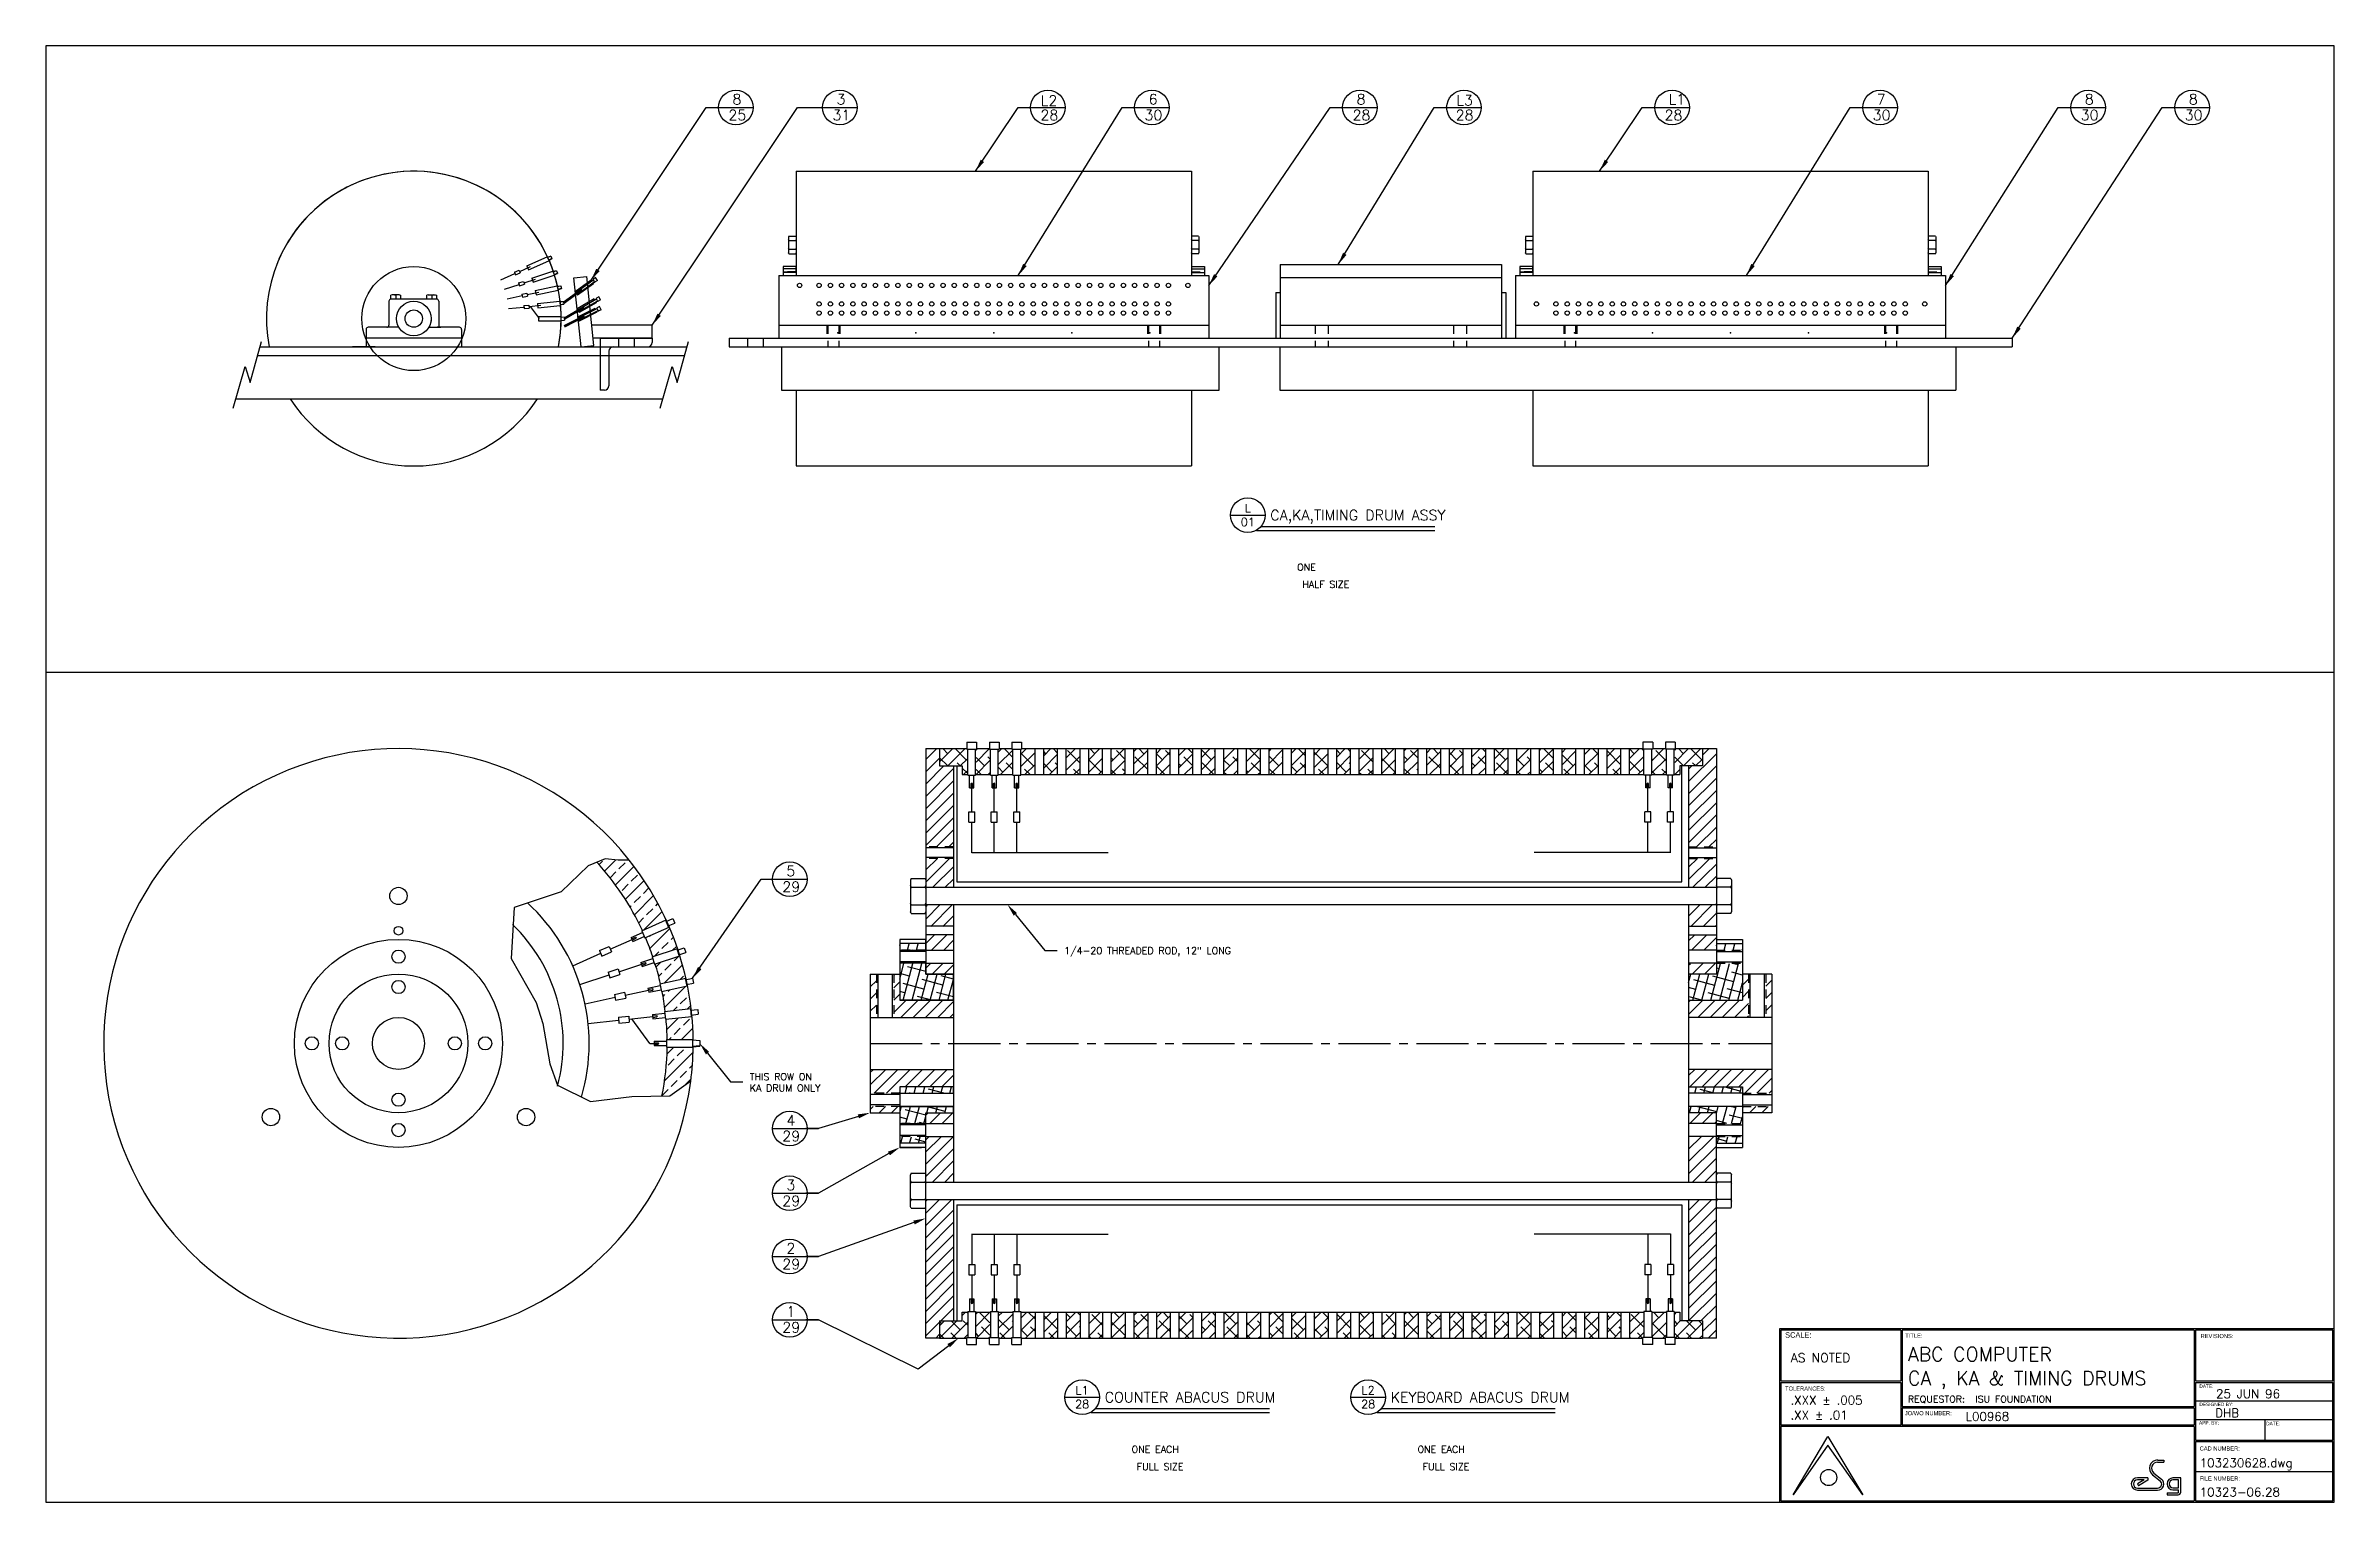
# Model space of a CAD drawing. Extents: x 0 to 33, y 0 to 21.
import ezdxf
from ezdxf.enums import TextEntityAlignment as Align

# ---------------------------------------------------------------- set-up
doc = ezdxf.new("R2010")
doc.units = 0
doc.header["$MEASUREMENT"] = 0
doc.linetypes.add('CENTER2', pattern=[1.125, 0.75, -0.125, 0.125, -0.125])
doc.linetypes.add('HIDDEN2', pattern=[0.1875, 0.125, -0.0625])
doc.layers.get('0').update_dxf_attribs({"linetype": 'CONTINUOUS'})
for name, color, linetype in [('BORDER', 5, 'CONTINUOUS'), ('DIM', 1, 'CONTINUOUS'), ('HATCH', 2, 'CONTINUOUS'), ('HIDDEN2', 6, 'HIDDEN2'), ('NFCENTER', 4, 'CENTER2'), ('NFHIDDEN', 6, 'HIDDEN2'), ('OBJECT', 3, 'CONTINUOUS'), ('TEXT', 1, 'CONTINUOUS')]:
    doc.layers.add(name, color=color, linetype=linetype)
doc.styles.add('ROMANS', font='romans')
doc.styles.add('SIMPLEX', font='SIMPLEX')
doc.styles.add('TITLE', font='italic')
doc.dimstyles.get("Standard").update_dxf_attribs({"dimtxt": 0.18, "dimasz": 0.18, "dimexe": 0.18, "dimexo": 0.0625, "dimgap": 0.09, "dimtad": 0, "dimtih": 1, "dimtoh": 1, "dimdec": 4, "dimzin": 0, "dimdsep": 46, "dimtxsty": 'STANDARD', "dimcen": 0.09, "dimadec": 0, "dimazin": 0, "dimtfac": 1, "dimtdec": 4, "dimtofl": 0, "dimtmove": 0, "dimatfit": 3, "dimfxl": 1, "dimtolj": 1, "dimtzin": 0, "dimarcsym": 0})

msp = doc.modelspace()

# ---------------------------------------------------------------- texts
at = {"layer": 'DIM', "style": 'SIMPLEX'}
for s, p in [('THIS ROW ON', (10.152, 6.134)), ('KA DRUM ONLY', (10.152, 5.974))]:
    msp.add_text(s, height=0.1, dxfattribs=at).set_placement(p, align=Align.MIDDLE_LEFT)
at = {"layer": 'TEXT', "style": 'SIMPLEX'}
for s, p in [('8', (9.903, 20.154)), ('3', (11.403, 20.154)), ('L2', (14.348, 20.135)), ('6', (15.903, 20.154)), ('8', (18.903, 20.154)), ('L3', (20.342, 20.139)), ('L1', (23.403, 20.154)), ('7', (26.403, 20.154)), ('8', (29.403, 20.154)), ('8', (30.903, 20.154)), ('25', (9.844, 19.926)), ('31', (11.344, 19.926)), ('28', (14.344, 19.926)), ('30', (15.844, 19.926)), ('28', (18.844, 19.926)), ('28', (20.332, 19.926)), ('28', (23.344, 19.926)), ('30', (26.344, 19.926)), ('30', (29.344, 19.926)), ('30', (30.844, 19.926)), ('29', (10.621, 8.799)), ('5', (10.68, 9.027)), ('29', (10.621, 5.204)), ('4', (10.68, 5.432)), ('3', (10.68, 4.499)), ('29', (10.621, 4.27)), ('2', (10.68, 3.587)), ('29', (10.621, 3.358)), ('1', (10.68, 2.675)), ('29', (10.621, 2.447))]:
    msp.add_text(s, height=0.15, dxfattribs=at).set_placement(p)
msp.add_text('1/4-20 THREADED ROD, 12" LONG', height=0.1, dxfattribs=at).set_placement((14.686, 7.953), align=Align.MIDDLE_LEFT)

# ---------------------------------------------------------------- blocks, each defined once
blk = doc.blocks.new('T-BLK')
for p, q in [((-7.8, 0.106), (-7.3, 0.949)), ((-7.3, 0.824), (-7.8, 0.106)), ((-7.3, 0.949), (-6.8, 0.106)), ((-6.8, 0.106), (-7.3, 0.824)), ((-2.689, 0.351), (-2.838, 0.351)), ((-2.689, 0.351), (-2.689, 0.316)), ((-2.621, 0.397), (-2.511, 0.308)), ((-2.603, 0.42), (-2.492, 0.332)), ((-2.547, 0.608), (-2.459, 0.608)), ((-2.547, 0.578), (-2.459, 0.578)), ((-2.459, 0.608), (-2.459, 0.578)), ((-2.214, 0.351), (-2.325, 0.351)), ((-2.214, 0.144), (-2.214, 0.351)), ((-2.739, 0.321), (-2.838, 0.321)), ((-2.739, 0.321), (-2.838, 0.263)), ((-2.838, 0.263), (-2.822, 0.237)), ((-2.838, 0.204), (-2.547, 0.204)), ((-2.838, 0.174), (-2.547, 0.174)), ((-2.689, 0.316), (-2.822, 0.237)), ((-2.411, 0.136), (-2.411, 0.106)), ((-2.411, 0.136), (-2.252, 0.136)), ((-2.411, 0.106), (-2.252, 0.106)), ((-2.244, 0.321), (-2.325, 0.321)), ((-2.325, 0.209), (-2.244, 0.209)), ((-2.325, 0.179), (-2.244, 0.179)), ((-2.244, 0.209), (-2.244, 0.321)), ((-2.244, 0.144), (-2.244, 0.179))]:
    blk.add_line(p, q)
blk.add_circle((-7.29, 0.356), 0.117)
for centre, radius, start, end in [((-2.838, 0.263), 0.0887, 90, 270), ((-2.547, 0.49), 0.119, 90, 231.3801), ((-2.547, 0.49), 0.0887, 90, 231.3801), ((-2.547, 0.263), 0.0887, 270, 51.3801), ((-2.325, 0.265), 0.086, 90, 270), ((-2.838, 0.263), 0.0587, 90, 270), ((-2.547, 0.263), 0.0587, 270, 51.3801), ((-2.325, 0.265), 0.056, 90, 270), ((-2.252, 0.144), 0.00793, 270, 0), ((-2.252, 0.144), 0.0379, 270, 0)]:
    blk.add_arc(centre, radius, start, end)
at = {"layer": 'BORDER'}
for p, q in [((-6.251, 2.48), (-6.251, 1.748)), ((-6.231, 2.48), (-6.231, 1.381)), ((-2.021, 2.48), (-2.021, 1.381)), ((-2.001, 2.48), (-2.001, 1.748)), ((-7.98, 1.748), (-6.251, 1.748)), ((-7.98, 1.728), (-6.251, 1.728)), ((-6.251, 1.728), (-6.251, 1.111)), ((-2.001, 1.748), (-0.02, 1.748)), ((-2.001, 1.728), (-0.02, 1.728)), ((-2.001, 1.728), (-2.001, 0.897)), ((-6.231, 1.381), (-2.021, 1.381)), ((-6.231, 1.361), (-2.021, 1.361)), ((-6.231, 1.361), (-6.231, 1.111)), ((-2.021, 1.361), (-2.021, 1.111)), ((-6.251, 1.111), (-7.98, 1.111)), ((-2.021, 1.091), (-7.98, 1.091)), ((-2.021, 1.111), (-6.231, 1.111)), ((-2.021, 1.091), (-2.021, 0.02)), ((-2.001, 0.897), (-0.02, 0.897)), ((-2.001, 0.877), (-0.02, 0.877)), ((-2.001, 0.877), (-2.001, 0.02))]:
    blk.add_line(p, q, dxfattribs=at)
for points in [[(0, 0), (0, 2.5), (-8, 2.5), (-8, 0), (0, 0)], [(-6.251, 2.48), (-7.98, 2.48), (-7.98, 1.748)], [(-2.021, 2.48), (-6.231, 2.48)], [(-0.02, 1.748), (-0.02, 2.48), (-2.001, 2.48)], [(-7.98, 1.728), (-7.98, 1.111)], [(-0.02, 0.897), (-0.02, 1.728)], [(-7.98, 1.091), (-7.98, 0.02), (-2.021, 0.02)], [(-0.02, 0.02), (-0.02, 0.877)], [(-2.001, 0.02), (-0.02, 0.02)]]:
    blk.add_lwpolyline(points, dxfattribs=at)
at = {"layer": 'TEXT', "color": 2}
for p, q in [((-0.02, 1.456), (-2.001, 1.456)), ((-2.001, 1.191), (-0.02, 1.191)), ((-1.001, 1.191), (-1.001, 0.897)), ((-2.001, 0.444), (-0.02, 0.444))]:
    blk.add_line(p, q, dxfattribs=at)
at = {"style": 'SIMPLEX'}
for s, height, p in [('.XXX %%P .005', 0.125, (-7.841, 1.408)), ('REQUESTOR:', 0.1, (-6.148, 1.436)), ('.XX %%P .01', 0.125, (-7.841, 1.194))]:
    blk.add_text(s, height=height, dxfattribs=at).set_placement(p)
for tag, p, height in [('DWG_:_ACT', (-7.836, 2.018), 0.13), ('FLINE_TITLE', (-6.147, 2.034), 0.2), ('SLINE_TITLE', (-6.147, 1.69), 0.2), ('REQUESTOR', (-5.176, 1.436), 0.1), ('DESN', (-1.715, 1.225), 0.125), ('DATE', (-1.704, 1.501), 0.125), ('J.O.N.', (-5.314, 1.174), 0.125), ('CAD_NUMBER', (-1.94, 0.505), 0.125), ('FILE_NUMBER', (-1.94, 0.084), 0.125)]:
    blk.add_attdef(tag, p, '', height=height, dxfattribs=at)
at = {"color": 7, "style": 'TITLE', "flags": 2}
for tag, p, height in [('TOP_LINE_LOGO', (-6.698, 0.767), 0.17), ('BOTTOM_LINE_LOGO', (-6.693, 0.147), 0.125)]:
    blk.add_attdef(tag, p, '', height=height, dxfattribs=at)
at = {"style": 'SIMPLEX', "flags": 2}
for tag, p, height in [('SECOND_LOGO_LINE', (-6.692, 0.384), 0.085), ('FIRST_LOGO_LINE', (-6.691, 0.542), 0.1)]:
    blk.add_attdef(tag, p, '', height=height, dxfattribs=at)
at = {"layer": 'TEXT'}
for s, height, p in [('SCALE:', 0.08, (-7.918, 2.372)), ('TITLE:', 0.06, (-6.186, 2.371)), ('REVISIONS:', 0.06, (-1.928, 2.366)), ('TOLERANCES:', 0.06, (-7.919, 1.609)), ('DATE:', 0.05, (-1.945, 1.648)), ('DESIGNED BY:', 0.05, (-1.945, 1.386)), ('JO/WO NUMBER:', 0.06, (-6.192, 1.254)), ('APP. BY:', 0.05, (-1.95, 1.12)), ('DATE:', 0.05, (-0.982, 1.11)), ('CAD NUMBER:', 0.06, (-1.941, 0.745)), ('FILE NUMBER:', 0.06, (-1.94, 0.312))]:
    blk.add_text(s, height=height, dxfattribs=at).set_placement(p)
blk = doc.blocks.new('*X7')
at = {"color": 0}
for p, q in [((39.48, 33.116), (39.671, 33.307)), ((39.48, 33.293), (39.494, 33.307)), ((39.599, 33.057), (39.48, 33.176)), ((39.598, 33.234), (39.525, 33.307)), ((39.597, 33.057), (39.847, 33.307)), ((39.863, 33.146), (39.702, 33.307)), ((39.775, 33.057), (39.731, 33.101)), ((39.774, 33.057), (39.88, 33.162)), ((39.88, 32.952), (39.805, 33.027)), ((40.005, 33.11), (40.201, 33.307)), ((40.005, 33.287), (40.024, 33.307)), ((40.128, 33.057), (40.005, 33.181)), ((40.005, 32.934), (40.205, 33.134)), ((40.077, 32.932), (40.005, 33.004)), ((40.205, 33.158), (40.173, 33.19)), ((40.33, 33.259), (40.378, 33.307)), ((40.33, 33.082), (40.53, 33.282)), ((40.393, 32.969), (40.33, 33.033)), ((40.356, 32.932), (40.53, 33.105)), ((40.53, 33.186), (40.409, 33.307)), ((40.53, 33.009), (40.438, 33.101)), ((40.655, 33.23), (40.731, 33.307)), ((40.655, 33.053), (40.855, 33.253)), ((40.835, 33.057), (40.655, 33.238)), ((40.784, 32.932), (40.703, 33.013)), ((40.71, 32.932), (40.855, 33.077)), ((40.98, 33.202), (41.085, 33.307)), ((41.012, 33.234), (40.98, 33.266)), ((40.98, 33.025), (41.18, 33.225)), ((41.101, 32.969), (40.98, 33.09)), ((41.063, 32.932), (41.18, 33.048)), ((41.18, 33.243), (41.116, 33.307)), ((41.18, 33.066), (41.145, 33.101)), ((41.305, 33.173), (41.438, 33.307)), ((41.305, 32.996), (41.505, 33.196)), ((41.505, 33.095), (41.322, 33.278)), ((41.491, 32.932), (41.41, 33.013)), ((41.417, 32.932), (41.505, 33.019)), ((41.63, 33.144), (41.792, 33.307)), ((41.63, 32.968), (41.83, 33.168)), ((41.808, 32.969), (41.63, 33.147)), ((41.719, 33.234), (41.647, 33.307)), ((41.83, 33.3), (41.823, 33.307)), ((41.955, 33.116), (42.146, 33.307)), ((41.955, 33.293), (41.969, 33.307)), ((41.984, 33.146), (41.955, 33.175)), ((41.955, 32.939), (42.155, 33.139)), ((42.155, 33.152), (42.029, 33.278)), ((42.155, 32.975), (42.117, 33.013)), ((42.28, 33.264), (42.322, 33.307)), ((42.28, 33.087), (42.48, 33.287)), ((42.48, 33.004), (42.294, 33.19)), ((42.301, 32.932), (42.48, 33.111)), ((42.426, 33.234), (42.354, 33.307)), ((42.605, 33.236), (42.676, 33.307)), ((42.605, 33.059), (42.805, 33.259)), ((42.692, 33.146), (42.605, 33.232)), ((42.729, 32.932), (42.605, 33.056)), ((42.654, 32.932), (42.805, 33.082)), ((42.805, 33.209), (42.736, 33.278)), ((42.93, 33.207), (43.029, 33.307)), ((42.93, 33.03), (43.13, 33.23)), ((42.957, 33.057), (42.93, 33.084)), ((43.13, 33.061), (43.001, 33.19)), ((43.008, 32.932), (43.13, 33.053)), ((43.13, 33.238), (43.061, 33.307)), ((43.255, 33.178), (43.383, 33.307)), ((43.399, 33.146), (43.255, 33.29)), ((43.255, 33.002), (43.455, 33.202)), ((43.436, 32.932), (43.266, 33.101)), ((43.362, 32.932), (43.455, 33.025)), ((43.455, 33.266), (43.443, 33.278)), ((43.58, 33.15), (43.737, 33.307)), ((43.58, 32.973), (43.78, 33.173)), ((43.664, 33.057), (43.58, 33.141)), ((43.78, 33.118), (43.708, 33.19)), ((43.78, 33.295), (43.768, 33.307)), ((43.905, 33.121), (44.09, 33.307)), ((43.905, 33.298), (43.913, 33.307)), ((43.905, 32.945), (44.105, 33.145)), ((44.105, 33.147), (43.945, 33.307)), ((44.105, 32.97), (43.973, 33.101)), ((44.23, 33.27), (44.267, 33.307)), ((44.23, 33.093), (44.43, 33.293)), ((44.371, 33.057), (44.23, 33.198)), ((44.32, 32.932), (44.238, 33.013)), ((44.245, 32.932), (44.43, 33.116)), ((44.43, 33.175), (44.415, 33.19)), ((44.555, 33.241), (44.62, 33.307)), ((44.555, 33.064), (44.755, 33.264)), ((44.636, 32.969), (44.555, 33.05)), ((44.599, 32.932), (44.755, 33.087)), ((44.755, 33.204), (44.652, 33.307)), ((44.755, 33.027), (44.68, 33.101)), ((44.88, 33.212), (44.974, 33.307)), ((45.078, 33.057), (44.88, 33.256)), ((44.88, 33.036), (45.08, 33.236)), ((45.027, 32.932), (44.945, 33.013)), ((44.953, 32.932), (45.08, 33.059)), ((45.205, 33.184), (45.328, 33.307)), ((45.255, 33.234), (45.205, 33.284)), ((45.205, 33.007), (45.405, 33.207)), ((45.343, 32.969), (45.205, 33.107)), ((45.306, 32.932), (45.405, 33.03)), ((45.405, 33.261), (45.359, 33.307)), ((45.405, 33.084), (45.387, 33.101)), ((45.53, 33.155), (45.681, 33.307)), ((45.53, 32.979), (45.73, 33.179)), ((45.73, 33.113), (45.564, 33.278)), ((45.73, 32.936), (45.653, 33.013)), ((45.66, 32.932), (45.73, 33.002)), ((45.855, 33.127), (46.035, 33.307)), ((45.855, 33.304), (45.858, 33.307)), ((46.05, 32.969), (45.855, 33.164)), ((45.855, 32.95), (46.055, 33.15)), ((45.962, 33.234), (45.889, 33.307)), ((46.18, 33.275), (46.211, 33.307)), ((46.18, 33.098), (46.38, 33.298)), ((46.227, 33.146), (46.18, 33.193)), ((46.264, 32.932), (46.18, 33.016)), ((46.19, 32.932), (46.38, 33.121)), ((46.38, 33.17), (46.271, 33.278)), ((46.38, 32.993), (46.36, 33.013)), ((46.505, 33.246), (46.565, 33.307)), ((46.505, 33.07), (46.705, 33.27)), ((46.705, 33.022), (46.536, 33.19)), ((46.544, 32.932), (46.705, 33.093)), ((46.669, 33.234), (46.596, 33.307)), ((46.83, 33.218), (46.919, 33.307)), ((46.934, 33.146), (46.83, 33.25)), ((46.83, 33.041), (47.03, 33.241)), ((46.971, 32.932), (46.83, 33.073)), ((46.897, 32.932), (47.03, 33.064)), ((47.03, 33.227), (46.978, 33.278)), ((47.155, 33.189), (47.272, 33.307)), ((47.155, 33.013), (47.355, 33.213)), ((47.199, 33.057), (47.155, 33.102)), ((47.355, 33.079), (47.244, 33.19)), ((47.251, 32.932), (47.355, 33.036)), ((47.355, 33.255), (47.303, 33.307)), ((47.48, 33.161), (47.626, 33.307)), ((47.641, 33.146), (47.48, 33.307)), ((47.48, 32.984), (47.68, 33.184)), ((47.678, 32.932), (47.509, 33.101)), ((47.604, 32.932), (47.68, 33.007)), ((47.805, 33.132), (47.979, 33.307)), ((47.906, 33.057), (47.805, 33.159)), ((47.805, 32.955), (48.005, 33.155)), ((48.005, 33.136), (47.951, 33.19)), ((48.13, 33.28), (48.156, 33.307)), ((48.13, 33.104), (48.33, 33.304)), ((48.172, 32.969), (48.13, 33.011)), ((48.135, 32.932), (48.33, 33.127)), ((48.33, 33.164), (48.187, 33.307)), ((48.33, 32.988), (48.216, 33.101)), ((48.455, 33.252), (48.51, 33.307)), ((48.455, 33.075), (48.655, 33.275)), ((48.614, 33.057), (48.455, 33.216)), ((48.562, 32.932), (48.481, 33.013)), ((48.488, 32.932), (48.655, 33.098)), ((48.78, 33.223), (48.863, 33.307)), ((48.78, 33.047), (48.98, 33.247)), ((48.79, 33.234), (48.78, 33.245)), ((48.879, 32.969), (48.78, 33.068)), ((48.842, 32.932), (48.98, 33.07)), ((48.98, 33.221), (48.894, 33.307)), ((48.98, 33.045), (48.923, 33.101)), ((49.105, 33.195), (49.217, 33.307)), ((49.305, 33.073), (49.105, 33.273)), ((49.105, 33.018), (49.305, 33.218)), ((49.269, 32.932), (49.188, 33.013)), ((49.195, 32.932), (49.305, 33.041)), ((49.43, 33.166), (49.57, 33.307)), ((49.497, 33.234), (49.43, 33.302)), ((49.43, 32.989), (49.63, 33.189)), ((49.586, 32.969), (49.43, 33.125)), ((49.549, 32.932), (49.63, 33.013)), ((49.63, 33.279), (49.602, 33.307)), ((49.755, 33.138), (49.924, 33.307)), ((49.755, 32.961), (49.955, 33.161)), ((49.763, 33.146), (49.755, 33.154)), ((49.955, 33.13), (49.807, 33.278)), ((49.955, 32.954), (49.895, 33.013)), ((50.08, 33.286), (50.1, 33.307)), ((50.08, 33.109), (50.277, 33.307)), ((50.205, 33.057), (50.08, 33.182)), ((50.08, 32.932), (50.155, 33.007)), ((50.205, 33.234), (50.132, 33.307)), ((50.204, 33.057), (50.454, 33.307)), ((50.47, 33.146), (50.309, 33.307)), ((50.382, 33.057), (50.337, 33.101)), ((50.381, 33.057), (50.48, 33.156)), ((39.826, 32.932), (39.88, 32.985)), ((40.18, 32.932), (40.205, 32.957)), ((41.315, 32.932), (41.305, 32.941)), ((41.771, 32.932), (41.83, 32.991)), ((42.022, 32.932), (41.955, 32.999)), ((42.124, 32.932), (42.155, 32.962)), ((42.478, 32.932), (42.48, 32.934)), ((43.613, 32.932), (43.58, 32.965)), ((43.715, 32.932), (43.78, 32.996)), ((43.929, 32.969), (43.905, 32.993)), ((44.069, 32.932), (44.105, 32.968)), ((44.422, 32.932), (44.43, 32.939)), ((45.557, 32.932), (45.53, 32.959)), ((46.013, 32.932), (46.055, 32.973)), ((46.367, 32.932), (46.38, 32.945)), ((47.855, 32.932), (47.805, 32.982)), ((47.958, 32.932), (48.005, 32.979)), ((48.311, 32.932), (48.33, 32.95)), ((49.8, 32.932), (49.755, 32.977)), ((49.902, 32.932), (49.955, 32.984)), ((39.805, 25.132), (39.854, 25.182)), ((39.88, 25.174), (39.872, 25.182)), ((40.005, 25.155), (40.031, 25.182)), ((40.005, 24.979), (40.205, 25.179)), ((40.205, 25.026), (40.049, 25.182)), ((40.33, 25.127), (40.385, 25.182)), ((40.33, 24.95), (40.53, 25.15)), ((40.655, 25.098), (40.738, 25.182)), ((40.655, 24.922), (40.855, 25.122)), ((40.659, 25.102), (40.655, 25.106)), ((40.855, 25.083), (40.756, 25.182)), ((40.98, 25.07), (41.092, 25.182)), ((41.18, 24.935), (40.98, 25.135)), ((40.98, 24.893), (41.18, 25.093)), ((41.305, 25.041), (41.445, 25.182)), ((41.366, 25.102), (41.305, 25.163)), ((41.505, 25.14), (41.463, 25.182)), ((41.63, 25.013), (41.799, 25.182)), ((41.83, 24.992), (41.675, 25.146)), ((41.955, 25.161), (41.975, 25.182)), ((41.955, 24.984), (42.152, 25.182)), ((42.073, 25.102), (41.993, 25.182)), ((42.28, 25.132), (42.329, 25.182)), ((42.28, 24.956), (42.48, 25.156)), ((42.48, 25.049), (42.382, 25.146)), ((42.605, 25.104), (42.683, 25.182)), ((42.605, 24.927), (42.805, 25.127)), ((42.78, 25.102), (42.701, 25.182)), ((42.93, 25.075), (43.036, 25.182)), ((43.045, 25.014), (42.93, 25.129)), ((42.93, 24.898), (43.13, 25.098)), ((43.13, 25.106), (43.089, 25.146)), ((43.255, 25.047), (43.39, 25.182)), ((43.455, 25.135), (43.408, 25.182)), ((43.58, 25.018), (43.743, 25.182)), ((43.752, 25.014), (43.584, 25.182)), ((43.905, 25.166), (43.92, 25.182)), ((43.905, 24.99), (44.097, 25.182)), ((44.23, 25.138), (44.274, 25.182)), ((44.23, 24.961), (44.43, 25.161)), ((44.43, 25.044), (44.292, 25.182)), ((44.555, 25.109), (44.627, 25.182)), ((44.555, 24.932), (44.755, 25.132)), ((44.725, 24.926), (44.555, 25.095)), ((44.88, 25.081), (44.981, 25.182)), ((44.901, 25.102), (44.88, 25.124)), ((44.88, 24.904), (45.08, 25.104)), ((45.08, 25.101), (44.999, 25.182)), ((45.205, 25.052), (45.334, 25.182)), ((45.405, 24.952), (45.211, 25.146)), ((45.53, 25.024), (45.688, 25.182)), ((45.608, 25.102), (45.53, 25.181)), ((45.73, 25.158), (45.706, 25.182)), ((45.855, 25.172), (45.865, 25.182)), ((45.855, 24.995), (46.041, 25.182)), ((46.055, 25.01), (45.918, 25.146)), ((46.18, 25.143), (46.218, 25.182)), ((46.18, 24.967), (46.38, 25.167)), ((46.315, 25.102), (46.236, 25.182)), ((46.505, 25.115), (46.572, 25.182)), ((46.505, 24.938), (46.705, 25.138)), ((46.581, 25.014), (46.505, 25.09)), ((46.705, 25.067), (46.625, 25.146)), ((46.83, 25.086), (46.925, 25.182)), ((46.83, 24.909), (47.03, 25.109)), ((47.023, 25.102), (46.943, 25.182)), ((47.155, 25.058), (47.279, 25.182)), ((47.288, 25.014), (47.155, 25.147)), ((47.155, 24.881), (47.355, 25.081)), ((47.355, 25.124), (47.332, 25.146)), ((47.48, 25.029), (47.632, 25.182)), ((47.68, 25.152), (47.65, 25.182)), ((47.805, 25.177), (47.809, 25.182)), ((47.805, 25.001), (47.986, 25.182)), ((47.995, 25.014), (47.827, 25.182)), ((48.13, 25.149), (48.163, 25.182)), ((48.13, 24.972), (48.33, 25.172)), ((48.455, 25.12), (48.516, 25.182)), ((48.455, 24.943), (48.655, 25.143)), ((48.655, 25.061), (48.534, 25.182)), ((48.78, 25.092), (48.87, 25.182)), ((48.78, 24.915), (48.98, 25.115)), ((48.967, 24.926), (48.78, 25.113)), ((49.105, 25.063), (49.223, 25.182)), ((49.144, 25.102), (49.105, 25.141)), ((49.105, 24.886), (49.305, 25.086)), ((49.305, 25.118), (49.241, 25.182)), ((49.43, 25.035), (49.577, 25.182)), ((49.63, 24.97), (49.453, 25.146)), ((49.755, 25.006), (49.93, 25.182)), ((49.851, 25.102), (49.772, 25.182)), ((49.955, 25.175), (49.948, 25.182)), ((50.08, 25.154), (50.107, 25.182)), ((39.48, 24.807), (39.729, 25.057)), ((39.48, 24.984), (39.552, 25.057)), ((39.51, 25.014), (39.48, 25.044)), ((39.54, 24.807), (39.48, 24.867)), ((39.717, 24.807), (39.642, 24.881)), ((39.775, 24.926), (39.644, 25.057)), ((39.656, 24.807), (39.88, 25.03)), ((39.88, 24.997), (39.819, 25.058)), ((39.833, 24.807), (39.88, 24.854)), ((40.04, 24.837), (40.005, 24.872)), ((40.01, 24.807), (40.205, 25.002)), ((40.205, 24.849), (40.084, 24.97)), ((40.186, 24.807), (40.205, 24.825)), ((40.482, 24.926), (40.33, 25.078)), ((40.424, 24.807), (40.349, 24.881)), ((40.363, 24.807), (40.53, 24.973)), ((40.53, 25.054), (40.526, 25.058)), ((40.747, 24.837), (40.655, 24.929)), ((40.717, 24.807), (40.855, 24.945)), ((40.855, 24.906), (40.791, 24.97)), ((41.131, 24.807), (41.056, 24.881)), ((41.07, 24.807), (41.18, 24.916)), ((41.305, 24.864), (41.505, 25.064)), ((41.454, 24.837), (41.305, 24.987)), ((41.424, 24.807), (41.505, 24.888)), ((41.505, 24.963), (41.498, 24.97)), ((41.63, 24.836), (41.83, 25.036)), ((41.631, 25.014), (41.63, 25.015)), ((41.661, 24.807), (41.63, 24.838)), ((41.83, 24.815), (41.763, 24.881)), ((41.777, 24.807), (41.83, 24.859)), ((42.155, 24.844), (41.955, 25.044)), ((41.955, 24.807), (42.155, 25.007)), ((42.131, 24.807), (42.155, 24.831)), ((42.338, 25.014), (42.28, 25.072)), ((42.368, 24.807), (42.28, 24.895)), ((42.308, 24.807), (42.48, 24.979)), ((42.48, 24.872), (42.471, 24.881)), ((42.805, 24.901), (42.647, 25.058)), ((42.661, 24.807), (42.805, 24.95)), ((43.076, 24.807), (42.93, 24.953)), ((43.015, 24.807), (43.13, 24.922)), ((43.255, 24.87), (43.455, 25.07)), ((43.31, 24.926), (43.255, 24.981)), ((43.455, 24.958), (43.354, 25.058)), ((43.368, 24.807), (43.455, 24.893)), ((43.58, 24.841), (43.78, 25.041)), ((43.78, 24.81), (43.62, 24.97)), ((43.722, 24.807), (43.78, 24.865)), ((44.017, 24.926), (43.905, 25.038)), ((43.905, 24.813), (44.105, 25.013)), ((43.959, 24.807), (43.905, 24.861)), ((44.105, 25.015), (44.062, 25.058)), ((44.075, 24.807), (44.105, 24.836)), ((44.283, 24.837), (44.23, 24.89)), ((44.252, 24.807), (44.43, 24.984)), ((44.43, 24.867), (44.327, 24.97)), ((44.429, 24.807), (44.43, 24.807)), ((44.667, 24.807), (44.592, 24.881)), ((44.606, 24.807), (44.755, 24.956)), ((44.99, 24.837), (44.88, 24.947)), ((44.959, 24.807), (45.08, 24.927)), ((45.08, 24.924), (45.034, 24.97)), ((45.205, 24.875), (45.405, 25.075)), ((45.374, 24.807), (45.299, 24.881)), ((45.313, 24.807), (45.405, 24.899)), ((45.53, 24.847), (45.73, 25.047)), ((45.697, 24.837), (45.53, 25.004)), ((45.666, 24.807), (45.73, 24.87)), ((45.874, 25.014), (45.855, 25.033)), ((45.855, 24.818), (46.055, 25.018)), ((45.904, 24.807), (45.855, 24.856)), ((46.055, 24.833), (46.006, 24.881)), ((46.02, 24.807), (46.055, 24.842)), ((46.38, 24.861), (46.183, 25.058)), ((46.197, 24.807), (46.38, 24.99)), ((46.373, 24.807), (46.38, 24.813)), ((46.611, 24.807), (46.505, 24.913)), ((46.55, 24.807), (46.705, 24.961)), ((46.846, 24.926), (46.83, 24.942)), ((47.03, 24.918), (46.89, 25.058)), ((46.904, 24.807), (47.03, 24.933)), ((47.318, 24.807), (47.155, 24.97)), ((47.257, 24.807), (47.355, 24.904)), ((47.48, 24.852), (47.68, 25.052)), ((47.553, 24.926), (47.48, 24.999)), ((47.495, 24.807), (47.48, 24.822)), ((47.68, 24.976), (47.597, 25.058)), ((47.611, 24.807), (47.68, 24.876)), ((47.805, 24.824), (48.005, 25.024)), ((47.818, 24.837), (47.805, 24.851)), ((48.005, 24.827), (47.862, 24.97)), ((47.964, 24.807), (48.005, 24.847)), ((48.26, 24.926), (48.13, 25.056)), ((48.202, 24.807), (48.13, 24.879)), ((48.141, 24.807), (48.33, 24.995)), ((48.33, 25.033), (48.304, 25.058)), ((48.318, 24.807), (48.33, 24.818)), ((48.525, 24.837), (48.455, 24.908)), ((48.495, 24.807), (48.655, 24.967)), ((48.655, 24.884), (48.569, 24.97)), ((48.909, 24.807), (48.835, 24.881)), ((48.848, 24.807), (48.98, 24.938)), ((49.232, 24.837), (49.105, 24.965)), ((49.202, 24.807), (49.305, 24.91)), ((49.305, 24.941), (49.277, 24.97)), ((49.43, 24.858), (49.63, 25.058)), ((49.44, 24.807), (49.43, 24.816)), ((49.616, 24.807), (49.542, 24.881)), ((49.555, 24.807), (49.63, 24.881)), ((49.755, 24.829), (49.955, 25.029)), ((49.939, 24.837), (49.755, 25.022)), ((49.909, 24.807), (49.955, 24.852)), ((50.08, 24.977), (50.159, 25.057)), ((50.116, 25.014), (50.08, 25.05)), ((50.147, 24.807), (50.08, 24.874)), ((50.086, 24.807), (50.336, 25.057)), ((50.323, 24.807), (50.249, 24.881)), ((50.381, 24.926), (50.25, 25.057)), ((50.263, 24.807), (50.48, 25.024)), ((50.48, 25.004), (50.427, 25.057)), ((50.439, 24.807), (50.48, 24.847))]:
    blk.add_line(p, q, dxfattribs=at)
blk = doc.blocks.new('*X5')
at = {"color": 0}
for p, q in [((14.233, 33.148), (14.392, 33.307)), ((14.233, 32.971), (14.433, 33.171)), ((14.233, 32.794), (14.495, 33.057)), ((14.233, 32.618), (14.633, 33.018)), ((14.233, 32.441), (14.633, 32.841)), ((14.233, 32.264), (14.633, 32.664)), ((14.233, 32.087), (14.633, 32.487)), ((14.233, 31.91), (14.633, 32.31)), ((14.388, 31.889), (14.633, 32.134)), ((14.233, 31.38), (14.577, 31.725)), ((14.233, 31.557), (14.401, 31.725)), ((14.565, 31.889), (14.633, 31.957)), ((14.336, 31.307), (14.633, 31.603)), ((14.513, 31.307), (14.633, 31.427)), ((14.233, 30.85), (14.44, 31.057)), ((14.233, 31.027), (14.263, 31.057)), ((14.304, 30.744), (14.616, 31.057)), ((14.481, 30.744), (14.633, 30.896)), ((14.233, 30.496), (14.356, 30.619)), ((14.316, 30.402), (14.533, 30.619)), ((14.492, 30.402), (14.633, 30.543)), ((14.233, 30.143), (14.301, 30.211)), ((14.324, 30.057), (14.478, 30.211)), ((14.5, 30.057), (14.633, 30.189)), ((14.233, 28.021), (14.268, 28.057)), ((14.29, 27.902), (14.445, 28.057)), ((14.467, 27.902), (14.622, 28.057)), ((14.233, 27.668), (14.276, 27.711)), ((14.233, 27.491), (14.453, 27.711)), ((14.233, 27.314), (14.63, 27.711)), ((14.233, 27.137), (14.633, 27.537)), ((14.329, 27.057), (14.633, 27.361)), ((14.506, 27.057), (14.633, 27.184)), ((14.233, 26.784), (14.256, 26.807)), ((14.233, 26.607), (14.432, 26.807)), ((14.233, 26.43), (14.609, 26.807)), ((14.233, 26.254), (14.633, 26.654)), ((14.233, 26.077), (14.633, 26.477)), ((14.233, 25.9), (14.633, 26.3)), ((14.233, 25.723), (14.633, 26.123)), ((14.233, 25.546), (14.633, 25.946)), ((14.233, 25.37), (14.633, 25.77)), ((14.233, 25.193), (14.633, 25.593)), ((14.233, 25.016), (14.633, 25.416)), ((14.45, 25.057), (14.633, 25.239)), ((14.233, 24.839), (14.433, 25.039)), ((14.377, 24.807), (14.433, 24.863)), ((14.627, 25.057), (14.633, 25.063))]:
    blk.add_line(p, q, dxfattribs=at)
blk = doc.blocks.new('*X3')
at = {"color": 0}
for p, q in [((13.858, 30.468), (13.865, 30.494)), ((13.97, 30.402), (13.994, 30.494)), ((14.04, 30.402), (14.035, 30.404)), ((14.099, 30.402), (14.124, 30.494)), ((14.228, 30.402), (14.233, 30.418)), ((13.858, 29.985), (13.918, 30.211)), ((13.998, 30.025), (13.858, 30.063)), ((13.906, 29.682), (14.048, 30.211)), ((14.233, 30.092), (13.97, 30.162)), ((14.035, 29.682), (14.177, 30.211)), ((14.165, 29.682), (14.265, 30.057)), ((14.294, 29.682), (14.395, 30.057)), ((14.424, 29.682), (14.524, 30.057)), ((14.633, 29.984), (14.453, 30.033)), ((13.933, 29.784), (13.858, 29.804)), ((14.207, 29.84), (13.905, 29.921)), ((14.314, 29.682), (14.114, 29.735)), ((14.481, 29.896), (14.179, 29.977)), ((14.633, 29.726), (14.388, 29.791)), ((14.553, 29.682), (14.633, 29.979)), ((13.935, 28.34), (13.959, 28.432)), ((14.064, 28.34), (14.089, 28.432)), ((14.193, 28.34), (14.218, 28.432)), ((14.493, 28.34), (14.274, 28.398)), ((14.323, 28.34), (14.348, 28.432)), ((14.452, 28.34), (14.477, 28.432)), ((14.582, 28.34), (14.606, 28.432)), ((14.633, 28.432), (14.632, 28.432)), ((13.858, 28.053), (13.883, 28.149)), ((14.233, 28.021), (13.935, 28.101)), ((13.947, 27.902), (14.013, 28.149)), ((14.01, 28.34), (14, 28.342)), ((14.076, 27.902), (14.142, 28.149)), ((14.511, 28.076), (14.239, 28.149)), ((14.247, 28.057), (14.272, 28.149)), ((14.376, 28.057), (14.401, 28.149)), ((14.506, 28.057), (14.531, 28.149)), ((13.963, 27.964), (13.858, 27.992)), ((14.193, 27.902), (14.144, 27.915)), ((14.206, 27.902), (14.233, 28.003)), ((13.871, 27.619), (13.896, 27.711)), ((14, 27.619), (14.025, 27.711)), ((14.233, 27.633), (14.08, 27.674)), ((14.13, 27.619), (14.154, 27.711))]:
    blk.add_line(p, q, dxfattribs=at)
blk = doc.blocks.new('*X2')
at = {"color": 0}
for p, q in [((13.433, 30.05), (13.44, 30.057)), ((13.77, 30.034), (13.793, 30.057)), ((13.433, 29.873), (13.52, 29.961)), ((13.433, 29.696), (13.52, 29.784)), ((13.77, 29.857), (13.858, 29.944)), ((13.77, 29.68), (13.858, 29.768)), ((13.433, 29.519), (13.52, 29.607)), ((13.77, 29.503), (13.949, 29.682)), ((13.875, 29.432), (14.125, 29.682)), ((14.052, 29.432), (14.302, 29.682)), ((14.229, 29.432), (14.479, 29.682)), ((14.406, 29.432), (14.633, 29.659)), ((14.582, 29.432), (14.633, 29.482)), ((13.433, 28.459), (13.656, 28.682)), ((13.433, 28.636), (13.479, 28.682)), ((13.49, 28.34), (13.832, 28.682)), ((13.667, 28.34), (14.009, 28.682)), ((13.936, 28.432), (14.186, 28.682)), ((14.113, 28.432), (14.363, 28.682)), ((14.29, 28.432), (14.54, 28.682)), ((14.466, 28.432), (14.633, 28.598)), ((13.433, 28.105), (13.476, 28.149)), ((13.561, 28.057), (13.653, 28.149)), ((13.738, 28.057), (13.83, 28.149)), ((13.844, 28.34), (13.858, 28.353))]:
    blk.add_line(p, q, dxfattribs=at)
blk = doc.blocks.new('*X0')
at = {"color": 0}
for p, q in [((25.233, 32.834), (25.633, 33.234)), ((25.233, 32.657), (25.633, 33.057)), ((25.233, 33.011), (25.279, 33.057)), ((25.433, 33.211), (25.529, 33.307)), ((25.233, 32.481), (25.633, 32.881)), ((25.233, 32.304), (25.633, 32.704)), ((25.233, 32.127), (25.633, 32.527)), ((25.233, 31.95), (25.633, 32.35)), ((25.348, 31.889), (25.633, 32.174)), ((25.233, 31.42), (25.538, 31.725)), ((25.233, 31.597), (25.361, 31.725)), ((25.525, 31.889), (25.633, 31.997)), ((25.296, 31.307), (25.633, 31.643)), ((25.473, 31.307), (25.633, 31.466)), ((25.233, 30.89), (25.4, 31.057)), ((25.264, 30.744), (25.577, 31.057)), ((25.441, 30.744), (25.633, 30.936)), ((25.618, 30.744), (25.633, 30.759)), ((25.233, 30.536), (25.316, 30.619)), ((25.276, 30.402), (25.493, 30.619)), ((25.452, 30.402), (25.633, 30.583)), ((25.629, 30.402), (25.633, 30.406)), ((25.233, 30.183), (25.261, 30.211)), ((25.284, 30.057), (25.438, 30.211)), ((25.461, 30.057), (25.615, 30.211)), ((25.251, 27.902), (25.405, 28.057)), ((25.427, 27.902), (25.582, 28.057)), ((25.604, 27.902), (25.633, 27.931)), ((25.233, 27.708), (25.236, 27.711)), ((25.233, 27.531), (25.413, 27.711)), ((25.233, 27.354), (25.59, 27.711)), ((25.233, 27.177), (25.633, 27.577)), ((25.289, 27.057), (25.633, 27.401)), ((25.466, 27.057), (25.633, 27.224)), ((25.233, 26.647), (25.392, 26.807)), ((25.233, 26.47), (25.569, 26.807)), ((25.233, 26.293), (25.633, 26.693)), ((25.233, 26.117), (25.633, 26.517)), ((25.233, 25.94), (25.633, 26.34)), ((25.233, 25.763), (25.633, 26.163)), ((25.233, 25.586), (25.633, 25.986)), ((25.233, 25.41), (25.633, 25.81)), ((25.233, 25.233), (25.633, 25.633)), ((25.233, 25.057), (25.633, 25.456)), ((25.41, 25.057), (25.633, 25.279)), ((25.433, 24.902), (25.633, 25.102)), ((25.514, 24.807), (25.633, 24.926))]:
    blk.add_line(p, q, dxfattribs=at)
blk = doc.blocks.new('*X4')
at = {"color": 0}
for p, q in [((25.633, 30.463), (25.641, 30.494)), ((25.746, 30.402), (25.771, 30.494)), ((25.875, 30.402), (25.9, 30.494)), ((26.005, 30.402), (26.008, 30.413)), ((25.233, 29.936), (25.265, 30.057)), ((25.294, 29.682), (25.395, 30.057)), ((25.423, 29.682), (25.524, 30.057)), ((25.553, 29.682), (25.695, 30.211)), ((25.674, 30.132), (25.633, 30.143)), ((25.682, 29.682), (25.824, 30.211)), ((25.812, 29.682), (25.954, 30.211)), ((26.008, 30.042), (25.855, 30.083)), ((25.947, 30.188), (25.861, 30.211)), ((25.335, 29.834), (25.233, 29.862)), ((25.422, 29.682), (25.242, 29.73)), ((25.609, 29.89), (25.307, 29.971)), ((25.818, 29.705), (25.516, 29.786)), ((25.883, 29.946), (25.581, 30.027)), ((26.008, 29.784), (25.79, 29.842)), ((25.941, 29.682), (26.008, 29.931)), ((25.323, 28.34), (25.347, 28.432)), ((25.601, 28.34), (25.402, 28.393)), ((25.452, 28.34), (25.477, 28.432)), ((25.582, 28.34), (25.606, 28.432)), ((25.711, 28.34), (25.736, 28.432)), ((25.977, 28.368), (25.74, 28.432)), ((25.84, 28.34), (25.865, 28.432)), ((25.97, 28.34), (25.994, 28.432)), ((25.247, 28.057), (25.272, 28.149)), ((25.639, 28.071), (25.348, 28.149)), ((25.376, 28.057), (25.401, 28.149)), ((25.506, 28.057), (25.53, 28.149)), ((25.633, 28.048), (25.66, 28.149)), ((25.723, 27.902), (25.789, 28.149)), ((25.913, 28.127), (25.831, 28.149)), ((25.853, 27.902), (25.919, 28.149)), ((25.785, 27.902), (25.633, 27.943)), ((26.008, 27.972), (25.82, 28.022)), ((25.982, 27.902), (26.008, 27.999)), ((25.783, 27.644), (25.633, 27.684)), ((25.647, 27.619), (25.672, 27.711)), ((25.777, 27.619), (25.801, 27.711)), ((25.906, 27.619), (25.931, 27.711))]:
    blk.add_line(p, q, dxfattribs=at)
blk = doc.blocks.new('*X1')
at = {"color": 0}
for p, q in [((26.008, 29.897), (26.095, 29.984)), ((26.008, 29.72), (26.095, 29.808)), ((26.345, 29.881), (26.433, 29.968)), ((26.345, 29.704), (26.433, 29.792)), ((25.233, 29.475), (25.439, 29.682)), ((25.233, 29.652), (25.262, 29.682)), ((25.366, 29.432), (25.616, 29.682)), ((25.543, 29.432), (25.793, 29.682)), ((25.719, 29.432), (25.969, 29.682)), ((25.896, 29.432), (26.095, 29.631)), ((26.073, 29.432), (26.095, 29.454)), ((26.345, 29.527), (26.433, 29.615)), ((26.427, 29.432), (26.433, 29.438)), ((25.233, 28.592), (25.323, 28.682)), ((25.25, 28.432), (25.5, 28.682)), ((25.427, 28.432), (25.677, 28.682)), ((25.603, 28.432), (25.853, 28.682)), ((25.78, 28.432), (26.03, 28.682)), ((25.957, 28.432), (26.207, 28.682)), ((26.042, 28.34), (26.384, 28.682)), ((26.218, 28.34), (26.433, 28.554)), ((26.008, 28.129), (26.027, 28.149)), ((26.112, 28.057), (26.204, 28.149)), ((26.289, 28.057), (26.381, 28.149)), ((26.395, 28.34), (26.433, 28.377))]:
    blk.add_line(p, q, dxfattribs=at)
blk = doc.blocks.new('P-TITLE')
at = {"layer": 'OBJECT'}
for p, q in [((-1.562, -0.638), (-1.062, -0.638)), ((1.387, -0.862), (-1.188, -0.862)), ((-1.113, -0.8), (1.387, -0.8))]:
    blk.add_line(p, q, dxfattribs=at)
blk.add_circle((-1.312, -0.638), 0.25, dxfattribs=at)
at = {"layer": 'OBJECT', "style": 'ROMANS'}
for tag, p in [('NO.', (-1.312, -0.538)), ('PAGE', (-1.312, -0.738))]:
    blk.add_attdef(tag, text='', height=0.12, dxfattribs=at).set_placement(p, align=Align.MIDDLE)
for tag, p, height in [('DESCRIPTION', (-0.988, -0.712), 0.15), ('#_REQUIRED', (-0.6, -1.438), 0.1), ('MATERIAL', (-0.325, -1.188), 0.1), ('SCALE', (-0.525, -1.688), 0.1)]:
    blk.add_attdef(tag, p, '', height=height, dxfattribs=at)
at = {"layer": 'OBJECT', "style": 'ROMANS', "flags": 2}
for tag, p in [('MATERIAL:', (-1.163, -1.188)), ('SCALE:', (-1.163, -1.688)), ('REQD:', (-1.163, -1.438))]:
    blk.add_attdef(tag, p, '', height=0.1, dxfattribs=at)
blk = doc.blocks.new('*X9')
at = {"color": 0}
for p, q in [((8.595, 32.46), (8.643, 32.508)), ((8.677, 32.365), (8.838, 32.526)), ((8.756, 32.267), (8.839, 32.35)), ((8.832, 32.166), (9.1, 32.434)), ((8.883, 32.394), (8.971, 32.483)), ((8.927, 32.085), (9.016, 32.173)), ((8.975, 31.956), (9.246, 32.227)), ((9.06, 32.218), (9.148, 32.306)), ((9.237, 32.041), (9.315, 32.12)), ((9.042, 31.846), (9.06, 31.864)), ((9.104, 31.908), (9.192, 31.997)), ((9.106, 31.734), (9.382, 32.009)), ((9.167, 31.618), (9.237, 31.687)), ((9.243, 31.517), (9.505, 31.779)), ((9.281, 31.731), (9.369, 31.82)), ((9.413, 31.864), (9.445, 31.896)), ((9.278, 31.375), (9.281, 31.378)), ((9.325, 31.422), (9.339, 31.436)), ((9.329, 31.249), (9.617, 31.537)), ((9.634, 31.378), (9.668, 31.411)), ((9.394, 31.138), (9.458, 31.201)), ((9.418, 30.985), (9.48, 31.047)), ((9.502, 31.245), (9.59, 31.334)), ((9.546, 30.936), (9.634, 31.024)), ((9.656, 31.223), (9.715, 31.282)), ((9.679, 31.069), (9.742, 31.132)), ((9.456, 30.846), (9.502, 30.892)), ((9.539, 30.752), (9.8, 31.013)), ((9.543, 30.403), (9.841, 30.701)), ((9.764, 30.8), (9.811, 30.848)), ((9.519, 30.556), (9.546, 30.582)), ((9.59, 30.627), (9.617, 30.653)), ((9.67, 30.353), (9.723, 30.406)), ((9.767, 30.45), (9.855, 30.538)), ((9.868, 30.374), (9.919, 30.425)), ((9.574, 30.08), (9.741, 30.247)), ((9.679, 30.008), (9.767, 30.096)), ((9.789, 29.942), (9.948, 30.1)), ((9.811, 30.14), (9.899, 30.229)), ((9.541, 29.34), (9.952, 29.751)), ((9.576, 29.728), (9.664, 29.817)), ((9.613, 29.942), (9.634, 29.964)), ((9.723, 29.698), (9.811, 29.787)), ((9.59, 29.566), (9.679, 29.654)), ((9.767, 29.389), (9.855, 29.478)), ((9.899, 29.522), (9.942, 29.564)), ((9.505, 29.127), (9.59, 29.212)), ((9.634, 29.257), (9.723, 29.345)), ((9.833, 29.278), (9.923, 29.368))]:
    blk.add_line(p, q, dxfattribs=at)

# ---------------------------------------------------------------- linework, layer by layer
at = {"layer": 'BORDER'}
for p, q in [((33, 21), (0, 21)), ((0, 21), (0, 0)), ((33, 0), (33, 21)), ((33, 11.964), (0, 11.964)), ((0, 0), (33, 0))]:
    msp.add_line(p, q, dxfattribs=at)
at = {"layer": 'DIM'}
for p, q in [((6.936, 17.825), (7.231, 17.957)), ((6.936, 17.825), (6.961, 17.768)), ((6.961, 17.768), (7.256, 17.9)), ((7.231, 17.957), (7.234, 17.951)), ((7.232, 17.954), (7.237, 17.944)), ((7.284, 17.965), (7.234, 17.949)), ((7.237, 17.944), (7.251, 17.912)), ((7.251, 17.912), (7.255, 17.902)), ((7.298, 17.933), (7.253, 17.907)), ((7.254, 17.905), (7.256, 17.9)), ((7.283, 17.968), (7.299, 17.931)), ((7.284, 17.965), (7.298, 17.933)), ((6.563, 17.625), (6.765, 17.715)), ((6.615, 17.491), (6.825, 17.559)), ((6.757, 17.735), (6.825, 17.765)), ((6.757, 17.735), (6.774, 17.696)), ((6.774, 17.696), (6.843, 17.726)), ((6.819, 17.58), (6.89, 17.603)), ((6.819, 17.58), (6.832, 17.539)), ((6.825, 17.765), (6.843, 17.726)), ((6.832, 17.539), (6.903, 17.562)), ((6.834, 17.746), (6.992, 17.816)), ((6.89, 17.603), (6.903, 17.562)), ((6.897, 17.582), (7.061, 17.636)), ((7.007, 17.651), (7.314, 17.751)), ((7.007, 17.651), (7.026, 17.591)), ((7.026, 17.591), (7.333, 17.691)), ((7.058, 17.47), (7.374, 17.537)), ((7.314, 17.751), (7.316, 17.745)), ((7.315, 17.748), (7.318, 17.738)), ((7.367, 17.754), (7.316, 17.743)), ((7.318, 17.738), (7.329, 17.704)), ((7.329, 17.704), (7.332, 17.694)), ((7.378, 17.72), (7.33, 17.699)), ((7.331, 17.697), (7.333, 17.691)), ((7.367, 17.756), (7.379, 17.718)), ((7.367, 17.754), (7.378, 17.72)), ((7.374, 17.537), (7.376, 17.531)), ((7.375, 17.534), (7.377, 17.524)), ((7.428, 17.535), (7.376, 17.529)), ((7.377, 17.524), (7.384, 17.49)), ((7.435, 17.5), (7.385, 17.484)), ((7.427, 17.537), (7.436, 17.498)), ((7.428, 17.535), (7.435, 17.5)), ((6.652, 17.352), (6.869, 17.398)), ((6.675, 17.21), (6.895, 17.233)), ((6.864, 17.419), (6.937, 17.434)), ((6.864, 17.419), (6.873, 17.377)), ((6.873, 17.377), (6.946, 17.392)), ((6.892, 17.254), (6.967, 17.262)), ((6.892, 17.254), (6.897, 17.211)), ((6.897, 17.211), (6.972, 17.219)), ((6.937, 17.434), (6.946, 17.392)), ((6.942, 17.413), (7.111, 17.449)), ((6.967, 17.262), (6.972, 17.219)), ((6.969, 17.241), (7.141, 17.259)), ((7.058, 17.47), (7.071, 17.409)), ((7.071, 17.409), (7.387, 17.476)), ((7.091, 17.285), (7.412, 17.319)), ((7.091, 17.285), (7.098, 17.223)), ((7.098, 17.223), (7.419, 17.256)), ((7.384, 17.49), (7.387, 17.479)), ((7.386, 17.482), (7.387, 17.476)), ((7.412, 17.319), (7.413, 17.312)), ((7.412, 17.316), (7.414, 17.305)), ((7.465, 17.31), (7.413, 17.31)), ((7.414, 17.305), (7.417, 17.27)), ((7.417, 17.27), (7.418, 17.259)), ((7.469, 17.276), (7.418, 17.265)), ((7.418, 17.263), (7.419, 17.256)), ((7.465, 17.313), (7.469, 17.273)), ((7.465, 17.31), (7.469, 17.276)), ((7.104, 17.097), (7.427, 17.097)), ((7.104, 17.097), (7.104, 17.035)), ((7.104, 17.035), (7.427, 17.035)), ((7.427, 17.097), (7.427, 17.091)), ((7.427, 17.094), (7.427, 17.083)), ((7.427, 17.083), (7.427, 17.048)), ((7.427, 17.048), (7.427, 17.038)), ((7.427, 17.041), (7.427, 17.035)), ((7.479, 17.086), (7.479, 17.046)), ((7.479, 17.083), (7.479, 17.048)), ((7.995, 16.785), (7.995, 16.035)), ((8.12, 16.597), (8.12, 16.097)), ((8.257, 16.785), (8.257, 16.66)), ((8.484, 16.785), (8.484, 16.66)), ((8.745, 16.785), (8.745, 16.722)), ((13.282, 10.96), (13.422, 10.96)), ((13.282, 10.96), (13.282, 10.856)), ((13.422, 10.96), (13.422, 10.856)), ((13.607, 10.96), (13.607, 10.856)), ((13.607, 10.96), (13.747, 10.96)), ((13.747, 10.96), (13.747, 10.856)), ((13.932, 10.96), (13.932, 10.856)), ((13.932, 10.96), (14.072, 10.96)), ((14.072, 10.96), (14.072, 10.856)), ((23.172, 10.96), (23.032, 10.96)), ((23.032, 10.96), (23.032, 10.856)), ((23.172, 10.96), (23.172, 10.856)), ((23.357, 10.96), (23.357, 10.856)), ((23.497, 10.96), (23.357, 10.96)), ((23.497, 10.96), (23.497, 10.856)), ((12.89, 10.866), (13.282, 10.866)), ((12.89, 10.616), (13.215, 10.616)), ((13.14, 10.616), (13.14, 8.946)), ((13.215, 10.616), (13.215, 10.491)), ((13.282, 10.856), (13.422, 10.856)), ((13.296, 10.481), (13.296, 10.856)), ((13.409, 10.481), (13.409, 10.856)), ((13.422, 10.866), (13.607, 10.866)), ((13.607, 10.856), (13.747, 10.856)), ((13.621, 10.481), (13.621, 10.856)), ((13.734, 10.481), (13.734, 10.856)), ((13.747, 10.866), (13.932, 10.866)), ((13.932, 10.856), (14.072, 10.856)), ((13.946, 10.481), (13.946, 10.856)), ((14.059, 10.481), (14.059, 10.856)), ((23.172, 10.856), (23.032, 10.856)), ((23.046, 10.481), (23.046, 10.856)), ((23.159, 10.481), (23.159, 10.856)), ((23.497, 10.856), (23.357, 10.856)), ((23.371, 10.481), (23.371, 10.856)), ((23.484, 10.481), (23.484, 10.856)), ((23.59, 8.946), (23.59, 10.616)), ((13.215, 10.491), (13.296, 10.491)), ((13.296, 10.481), (13.409, 10.481)), ((13.321, 10.301), (13.321, 10.481)), ((13.321, 10.301), (13.384, 10.301)), ((13.342, 10.363), (13.352, 10.369)), ((13.342, 10.363), (13.362, 10.363)), ((13.342, 10.301), (13.342, 10.363)), ((13.362, 10.363), (13.352, 10.369)), ((13.352, 9.956), (13.352, 10.301)), ((13.362, 10.301), (13.362, 10.363)), ((13.384, 10.301), (13.384, 10.481)), ((13.409, 10.491), (13.621, 10.491)), ((13.621, 10.481), (13.734, 10.481)), ((13.646, 10.301), (13.646, 10.481)), ((13.646, 10.301), (13.709, 10.301)), ((13.667, 10.363), (13.677, 10.369)), ((13.667, 10.363), (13.687, 10.363)), ((13.667, 10.301), (13.667, 10.363)), ((13.687, 10.363), (13.677, 10.369)), ((13.677, 9.956), (13.677, 10.301)), ((13.687, 10.301), (13.687, 10.363)), ((13.709, 10.301), (13.709, 10.481)), ((13.734, 10.491), (13.946, 10.491)), ((13.946, 10.481), (14.059, 10.481)), ((13.971, 10.301), (13.971, 10.481)), ((13.971, 10.301), (14.034, 10.301)), ((13.992, 10.363), (14.002, 10.369)), ((13.992, 10.363), (14.012, 10.363)), ((13.992, 10.301), (13.992, 10.363)), ((14.012, 10.363), (14.002, 10.369)), ((14.002, 9.956), (14.002, 10.301)), ((14.012, 10.301), (14.012, 10.363)), ((14.034, 10.301), (14.034, 10.481)), ((23.159, 10.481), (23.046, 10.481)), ((23.071, 10.301), (23.071, 10.481)), ((23.134, 10.301), (23.071, 10.301)), ((23.092, 10.363), (23.102, 10.369)), ((23.112, 10.363), (23.092, 10.363)), ((23.092, 10.301), (23.092, 10.363)), ((23.112, 10.363), (23.102, 10.369)), ((23.102, 9.956), (23.102, 10.301)), ((23.112, 10.301), (23.112, 10.363)), ((23.134, 10.301), (23.134, 10.481)), ((23.484, 10.481), (23.371, 10.481)), ((23.396, 10.301), (23.396, 10.481)), ((23.459, 10.301), (23.396, 10.301)), ((23.417, 10.363), (23.427, 10.369)), ((23.437, 10.363), (23.417, 10.363)), ((23.417, 10.301), (23.417, 10.363)), ((23.437, 10.363), (23.427, 10.369)), ((23.427, 9.956), (23.427, 10.301)), ((23.437, 10.301), (23.437, 10.363)), ((23.459, 10.301), (23.459, 10.481)), ((13.309, 9.956), (13.395, 9.956)), ((13.309, 9.806), (13.309, 9.956)), ((13.395, 9.806), (13.395, 9.956)), ((13.634, 9.956), (13.72, 9.956)), ((13.634, 9.806), (13.634, 9.956)), ((13.72, 9.806), (13.72, 9.956)), ((13.959, 9.956), (14.045, 9.956)), ((13.959, 9.806), (13.959, 9.956)), ((14.045, 9.806), (14.045, 9.956)), ((23.145, 9.956), (23.059, 9.956)), ((23.059, 9.806), (23.059, 9.956)), ((23.145, 9.806), (23.145, 9.956)), ((23.47, 9.956), (23.384, 9.956)), ((23.384, 9.806), (23.384, 9.956)), ((23.47, 9.806), (23.47, 9.956)), ((13.309, 9.806), (13.395, 9.806)), ((13.352, 9.363), (13.352, 9.806)), ((13.634, 9.806), (13.72, 9.806)), ((13.677, 9.363), (13.677, 9.806)), ((13.959, 9.806), (14.045, 9.806)), ((14.002, 9.363), (14.002, 9.806)), ((23.145, 9.806), (23.059, 9.806)), ((23.102, 9.363), (23.102, 9.806)), ((23.47, 9.806), (23.384, 9.806)), ((23.427, 9.363), (23.427, 9.806)), ((13.352, 9.366), (15.318, 9.366)), ((23.427, 9.366), (21.462, 9.366)), ((13.14, 8.946), (23.59, 8.946)), ((8.594, 8.24), (8.945, 8.396)), ((8.64, 8.136), (8.991, 8.293)), ((8.936, 8.392), (8.982, 8.289)), ((8.945, 8.373), (9.04, 8.415)), ((8.945, 8.396), (8.954, 8.377)), ((8.974, 8.309), (9.069, 8.351)), ((8.983, 8.313), (8.991, 8.293)), ((9.04, 8.415), (9.069, 8.351)), ((7.985, 7.954), (8.122, 8.015)), ((7.985, 7.954), (8.02, 7.875)), ((8.02, 7.875), (8.157, 7.936)), ((8.122, 8.015), (8.157, 7.936)), ((8.14, 7.976), (8.455, 8.116)), ((8.44, 8.143), (8.604, 8.217)), ((8.44, 8.143), (8.465, 8.086)), ((8.448, 8.124), (8.505, 8.149)), ((8.456, 8.106), (8.513, 8.131)), ((8.465, 8.086), (8.629, 8.159)), ((8.505, 8.149), (8.515, 8.143)), ((8.505, 8.149), (8.513, 8.131)), ((8.513, 8.131), (8.515, 8.143)), ((8.594, 8.24), (8.64, 8.136)), ((8.744, 7.864), (9.11, 7.983)), ((9.101, 7.98), (9.136, 7.873)), ((9.107, 7.96), (9.207, 7.992)), ((9.129, 7.893), (9.228, 7.925)), ((9.207, 7.992), (9.228, 7.925)), ((7.598, 7.735), (8.003, 7.915)), ((7.702, 7.466), (8.122, 7.603)), ((8.109, 7.644), (8.252, 7.69)), ((8.109, 7.644), (8.136, 7.562)), ((8.136, 7.562), (8.278, 7.608)), ((8.252, 7.69), (8.278, 7.608)), ((8.265, 7.649), (8.593, 7.756)), ((8.581, 7.784), (8.752, 7.84)), ((8.581, 7.784), (8.6, 7.725)), ((8.587, 7.764), (8.647, 7.784)), ((8.594, 7.745), (8.653, 7.765)), ((8.6, 7.725), (8.771, 7.781)), ((8.647, 7.784), (8.655, 7.776)), ((8.647, 7.784), (8.653, 7.765)), ((8.653, 7.765), (8.655, 7.776)), ((8.744, 7.864), (8.779, 7.757)), ((8.779, 7.757), (9.145, 7.876)), ((7.776, 7.188), (8.209, 7.28)), ((8.2, 7.322), (8.347, 7.353)), ((8.2, 7.322), (8.218, 7.238)), ((8.218, 7.238), (8.365, 7.269)), ((8.347, 7.353), (8.365, 7.269)), ((8.356, 7.311), (8.693, 7.383)), ((8.684, 7.413), (8.86, 7.45)), ((8.684, 7.413), (8.697, 7.352)), ((8.688, 7.392), (8.749, 7.405)), ((8.692, 7.372), (8.753, 7.385)), ((8.697, 7.352), (8.873, 7.389)), ((8.749, 7.405), (8.757, 7.396)), ((8.749, 7.405), (8.753, 7.385)), ((8.753, 7.385), (8.757, 7.396)), ((8.855, 7.475), (9.231, 7.555)), ((8.855, 7.475), (8.878, 7.364)), ((8.878, 7.364), (9.255, 7.444)), ((9.221, 7.553), (9.245, 7.442)), ((9.226, 7.532), (9.328, 7.554)), ((9.24, 7.463), (9.342, 7.485)), ((9.328, 7.554), (9.342, 7.485)), ((7.821, 6.904), (8.261, 6.95)), ((8.257, 6.993), (8.406, 7.008)), ((8.257, 6.993), (8.266, 6.907)), ((8.406, 7.008), (8.415, 6.923)), ((8.41, 6.966), (8.753, 7.002)), ((8.713, 6.616), (8.453, 6.97)), ((8.747, 7.032), (8.926, 7.051)), ((8.747, 7.032), (8.754, 6.97)), ((8.75, 7.011), (8.812, 7.018)), ((8.752, 6.991), (8.814, 6.998)), ((8.754, 6.97), (8.933, 6.989)), ((8.812, 7.018), (8.818, 7.008)), ((8.812, 7.018), (8.814, 6.998)), ((8.814, 6.998), (8.818, 7.008)), ((8.924, 7.076), (9.307, 7.117)), ((8.924, 7.076), (8.936, 6.964)), ((8.936, 6.964), (9.318, 7.004)), ((9.297, 7.116), (9.308, 7.003)), ((9.299, 7.094), (9.402, 7.105)), ((9.306, 7.025), (9.41, 7.035)), ((9.402, 7.105), (9.41, 7.035)), ((8.266, 6.907), (8.415, 6.923)), ((8.713, 6.616), (8.774, 6.616)), ((8.771, 6.647), (8.771, 6.585)), ((8.771, 6.647), (8.951, 6.647)), ((8.771, 6.626), (8.833, 6.626)), ((8.771, 6.606), (8.833, 6.606)), ((8.833, 6.626), (8.833, 6.606)), ((8.833, 6.626), (8.839, 6.616)), ((8.833, 6.606), (8.839, 6.616)), ((8.951, 6.673), (9.336, 6.673)), ((8.951, 6.673), (8.951, 6.56)), ((9.326, 6.679), (9.326, 6.666)), ((9.326, 6.673), (9.326, 6.651)), ((9.43, 6.651), (9.326, 6.662)), ((9.326, 6.651), (9.326, 6.581)), ((9.43, 6.656), (9.43, 6.576)), ((9.43, 6.651), (9.43, 6.581)), ((8.771, 6.585), (8.951, 6.585)), ((8.951, 6.56), (9.336, 6.56)), ((9.326, 6.581), (9.326, 6.56)), ((9.43, 6.581), (9.326, 6.57)), ((9.326, 6.566), (9.326, 6.554)), ((9.542, 6.476), (9.872, 6.063)), ((9.872, 6.063), (10.052, 6.063)), ((13.14, 4.286), (23.59, 4.286)), ((13.14, 4.286), (13.14, 2.616)), ((23.59, 4.286), (23.59, 2.616)), ((13.352, 3.869), (13.352, 3.427)), ((13.352, 3.866), (15.318, 3.866)), ((13.677, 3.869), (13.677, 3.427)), ((14.002, 3.869), (14.002, 3.427)), ((23.427, 3.866), (21.462, 3.866)), ((23.102, 3.869), (23.102, 3.427)), ((23.427, 3.869), (23.427, 3.427)), ((13.309, 3.427), (13.309, 3.277)), ((13.309, 3.427), (13.395, 3.427)), ((13.395, 3.427), (13.395, 3.277)), ((13.634, 3.427), (13.634, 3.277)), ((13.634, 3.427), (13.72, 3.427)), ((13.72, 3.427), (13.72, 3.277)), ((13.959, 3.427), (13.959, 3.277)), ((13.959, 3.427), (14.045, 3.427)), ((14.045, 3.427), (14.045, 3.277)), ((23.059, 3.427), (23.059, 3.277)), ((23.145, 3.427), (23.059, 3.427)), ((23.145, 3.427), (23.145, 3.277)), ((23.384, 3.427), (23.384, 3.277)), ((23.47, 3.427), (23.384, 3.427)), ((23.47, 3.427), (23.47, 3.277)), ((13.309, 3.277), (13.395, 3.277)), ((13.352, 3.277), (13.352, 2.932)), ((13.634, 3.277), (13.72, 3.277)), ((13.677, 3.277), (13.677, 2.932)), ((13.959, 3.277), (14.045, 3.277)), ((14.002, 3.277), (14.002, 2.932)), ((23.145, 3.277), (23.059, 3.277)), ((23.102, 3.277), (23.102, 2.932)), ((23.47, 3.277), (23.384, 3.277)), ((23.427, 3.277), (23.427, 2.932)), ((13.296, 2.752), (13.409, 2.752)), ((13.296, 2.752), (13.296, 2.377)), ((13.321, 2.932), (13.384, 2.932)), ((13.321, 2.932), (13.321, 2.752)), ((13.342, 2.932), (13.342, 2.869)), ((13.342, 2.869), (13.362, 2.869)), ((13.342, 2.869), (13.352, 2.863)), ((13.362, 2.869), (13.352, 2.863)), ((13.362, 2.932), (13.362, 2.869)), ((13.384, 2.932), (13.384, 2.752)), ((13.409, 2.752), (13.409, 2.377)), ((13.621, 2.752), (13.734, 2.752)), ((13.621, 2.752), (13.621, 2.377)), ((13.646, 2.932), (13.709, 2.932)), ((13.646, 2.932), (13.646, 2.752)), ((13.667, 2.932), (13.667, 2.869)), ((13.667, 2.869), (13.677, 2.863)), ((13.667, 2.869), (13.687, 2.869)), ((13.687, 2.869), (13.677, 2.863)), ((13.687, 2.932), (13.687, 2.869)), ((13.709, 2.932), (13.709, 2.752)), ((13.734, 2.752), (13.734, 2.377)), ((13.946, 2.752), (14.059, 2.752)), ((13.946, 2.752), (13.946, 2.377)), ((13.971, 2.932), (14.034, 2.932)), ((13.971, 2.932), (13.971, 2.752)), ((13.992, 2.932), (13.992, 2.869)), ((13.992, 2.869), (14.002, 2.863)), ((13.992, 2.869), (14.012, 2.869)), ((14.012, 2.869), (14.002, 2.863)), ((14.012, 2.932), (14.012, 2.869)), ((14.034, 2.932), (14.034, 2.752)), ((14.059, 2.752), (14.059, 2.377)), ((23.159, 2.752), (23.046, 2.752)), ((23.046, 2.752), (23.046, 2.377)), ((23.134, 2.932), (23.071, 2.932)), ((23.071, 2.932), (23.071, 2.752)), ((23.092, 2.932), (23.092, 2.869)), ((23.092, 2.869), (23.102, 2.863)), ((23.112, 2.869), (23.092, 2.869)), ((23.112, 2.869), (23.102, 2.863)), ((23.112, 2.932), (23.112, 2.869)), ((23.134, 2.932), (23.134, 2.752)), ((23.159, 2.752), (23.159, 2.377)), ((23.371, 2.752), (23.371, 2.377)), ((23.484, 2.752), (23.371, 2.752)), ((23.459, 2.932), (23.396, 2.932)), ((23.396, 2.932), (23.396, 2.752)), ((23.417, 2.932), (23.417, 2.869)), ((23.417, 2.869), (23.427, 2.863)), ((23.437, 2.869), (23.417, 2.869)), ((23.437, 2.869), (23.427, 2.863)), ((23.437, 2.932), (23.437, 2.869)), ((23.459, 2.932), (23.459, 2.752)), ((23.484, 2.752), (23.484, 2.377)), ((13.282, 2.272), (13.282, 2.377)), ((13.282, 2.377), (13.422, 2.377)), ((13.422, 2.272), (13.422, 2.377)), ((13.607, 2.272), (13.607, 2.377)), ((13.607, 2.377), (13.747, 2.377)), ((13.747, 2.272), (13.747, 2.377)), ((13.932, 2.272), (13.932, 2.377)), ((13.932, 2.377), (14.072, 2.377)), ((14.072, 2.272), (14.072, 2.377)), ((23.172, 2.377), (23.032, 2.377)), ((23.032, 2.272), (23.032, 2.377)), ((23.172, 2.272), (23.172, 2.377)), ((23.357, 2.272), (23.357, 2.377)), ((23.497, 2.377), (23.357, 2.377)), ((23.497, 2.272), (23.497, 2.377)), ((13.282, 2.272), (13.422, 2.272)), ((13.607, 2.272), (13.747, 2.272)), ((13.932, 2.272), (14.072, 2.272)), ((23.172, 2.272), (23.032, 2.272)), ((23.497, 2.272), (23.357, 2.272))]:
    msp.add_line(p, q, dxfattribs=at)
msp.add_circle((5.307, 17.066), 0.75, dxfattribs=at)
for radius, start, end in [(3.875, 24.8354, 42.4419), (2.75, 343.6322, 47.4773), (2.375, 344.9792, 46.1304), (4.25, 24.4719, 24.7617), (4.25, 23.2383, 23.5281), (3.875, 18.8354, 23.1646), (4.25, 18.4719, 18.7617), (3.875, 12.8354, 17.1646), (4.25, 17.2383, 17.5281), (3.875, 6.8354, 11.1646), (4.25, 12.4719, 12.7617), (4.25, 11.2383, 11.5281), (3.875, 0.8354, 5.1646), (4.25, 6.4719, 6.7617), (4.25, 5.2383, 5.5281), (3.875, 348.6677, 359.1646)]:
    msp.add_arc((5.086, 6.616), radius, start, end, dxfattribs=at)
msp.add_solid([(9.519, 6.457), (9.566, 6.494), (9.43, 6.616)], dxfattribs=at)
at = {"layer": 'HATCH'}
for p, q in [((7.724, 17.491), (7.462, 17.3)), ((7.863, 17.619), (7.635, 17.454)), ((7.645, 17.441), (7.889, 17.619)), ((7.663, 17.416), (7.908, 17.594)), ((7.9, 17.568), (7.67, 17.402)), ((7.863, 17.619), (7.872, 17.606)), ((7.89, 17.581), (7.9, 17.568)), ((7.926, 17.659), (7.896, 17.633)), ((7.915, 17.599), (7.896, 17.624)), ((7.957, 17.616), (7.923, 17.596)), ((7.957, 17.616), (7.926, 17.659)), ((7.73, 17.484), (7.467, 17.293)), ((7.735, 17.476), (7.473, 17.286)), ((7.755, 17.236), (7.475, 17.074)), ((7.76, 17.228), (7.479, 17.066)), ((7.764, 17.22), (7.484, 17.058)), ((7.635, 17.454), (7.648, 17.436)), ((7.659, 17.421), (7.672, 17.403)), ((7.907, 17.349), (7.663, 17.208)), ((7.663, 17.208), (7.674, 17.189)), ((7.918, 17.212), (7.667, 17.085)), ((7.671, 17.195), (7.933, 17.346)), ((7.674, 17.071), (7.944, 17.208)), ((7.683, 17.173), (7.694, 17.154)), ((7.687, 17.168), (7.949, 17.319)), ((7.689, 17.043), (7.958, 17.18)), ((7.938, 17.295), (7.692, 17.153)), ((7.907, 17.349), (7.914, 17.335)), ((7.918, 17.212), (7.925, 17.199)), ((7.93, 17.308), (7.938, 17.295)), ((7.939, 17.171), (7.946, 17.157)), ((7.956, 17.323), (7.94, 17.35)), ((7.974, 17.382), (7.941, 17.359)), ((7.966, 17.184), (7.952, 17.212)), ((7.987, 17.242), (7.953, 17.221)), ((8.001, 17.336), (7.964, 17.319)), ((8.001, 17.336), (7.974, 17.382)), ((8.011, 17.195), (7.974, 17.18)), ((8.011, 17.195), (7.987, 17.242)), ((7.761, 17.107), (7.472, 16.96)), ((7.484, 17.058), (7.475, 17.074)), ((7.765, 17.099), (7.476, 16.952)), ((7.769, 17.091), (7.48, 16.944)), ((7.667, 17.085), (7.677, 17.065)), ((7.686, 17.049), (7.696, 17.029)), ((7.946, 17.157), (7.693, 17.028)), ((2.949, 16.147), (3.112, 16.737)), ((9.105, 16.147), (9.269, 16.737)), ((2.704, 15.775), (2.876, 16.374)), ((2.876, 16.374), (2.949, 16.147)), ((8.86, 15.775), (9.033, 16.374)), ((9.033, 16.374), (9.105, 16.147))]:
    msp.add_line(p, q, dxfattribs=at)
for centre, start, end in [((7.909, 17.618), 131.035, 177.9297), ((7.913, 17.612), 254.0703, 300.965), ((7.952, 17.343), 125.035, 171.9297), ((7.963, 17.204), 122.035, 168.9297), ((7.956, 17.337), 248.0703, 294.965), ((7.966, 17.198), 245.0703, 291.965)]:
    msp.add_arc(centre, 0.0193, start, end, dxfattribs=at)
for p in [(11.42, 16.863), (12.545, 16.863), (13.67, 16.863), (14.795, 16.863), (15.92, 16.863), (22.045, 16.863), (23.17, 16.863), (24.295, 16.863), (25.42, 16.863), (26.545, 16.863)]:
    msp.add_point(p, dxfattribs=at)
at = {"layer": 'HIDDEN2'}
for p, q in [((11.264, 16.972), (11.264, 16.785)), ((11.278, 16.972), (11.278, 16.66)), ((11.436, 16.972), (11.436, 16.66)), ((11.451, 16.972), (11.451, 16.785)), ((15.889, 16.972), (15.889, 16.785)), ((15.903, 16.972), (15.903, 16.66)), ((16.061, 16.972), (16.061, 16.66)), ((16.076, 16.972), (16.076, 16.785)), ((18.305, 16.972), (18.305, 16.66)), ((18.492, 16.972), (18.492, 16.66)), ((20.3, 16.972), (20.3, 16.66)), ((20.487, 16.972), (20.487, 16.66)), ((21.889, 16.972), (21.889, 16.785)), ((21.903, 16.972), (21.903, 16.66)), ((22.061, 16.972), (22.061, 16.66)), ((22.076, 16.972), (22.076, 16.785)), ((26.514, 16.972), (26.514, 16.785)), ((26.528, 16.972), (26.528, 16.66)), ((26.686, 16.972), (26.686, 16.66)), ((26.701, 16.972), (26.701, 16.785))]:
    msp.add_line(p, q, dxfattribs=at)
at = {"layer": 'NFCENTER'}
msp.add_line((11.89, 6.616), (24.89, 6.616), dxfattribs=at)
at = {"layer": 'NFHIDDEN'}
for p, q in [((10.82, 17.739), (10.632, 17.739)), ((16.52, 17.739), (16.707, 17.739)), ((21.445, 17.739), (21.257, 17.739)), ((27.145, 17.739), (27.332, 17.739)), ((10.119, 16.785), (10.119, 16.66)), ((10.119, 16.785), (10.119, 16.66)), ((10.346, 16.785), (10.346, 16.66)), ((10.346, 16.785), (10.346, 16.66)), ((13.09, 9.448), (12.69, 9.448)), ((13.09, 9.284), (12.69, 9.284)), ((23.69, 9.448), (24.09, 9.448)), ((23.69, 9.284), (24.09, 9.284)), ((12.69, 7.962), (12.315, 7.962)), ((24.09, 7.962), (24.465, 7.962)), ((11.977, 7.616), (11.977, 6.991)), ((12.227, 7.616), (12.227, 6.991)), ((12.69, 7.771), (12.315, 7.771)), ((24.09, 7.771), (24.465, 7.771)), ((24.552, 7.616), (24.552, 6.991)), ((24.802, 7.616), (24.802, 6.991)), ((12.315, 5.899), (11.89, 5.899)), ((12.315, 5.708), (11.89, 5.708)), ((24.465, 5.899), (24.89, 5.899)), ((24.465, 5.708), (24.89, 5.708)), ((12.69, 5.462), (12.315, 5.462)), ((24.09, 5.462), (24.465, 5.462)), ((12.69, 5.271), (12.315, 5.271)), ((24.09, 5.271), (24.465, 5.271))]:
    msp.add_line(p, q, dxfattribs=at)
at = {"layer": 'OBJECT', "color": 1}
for p, q in [((9.521, 20.11), (9.701, 20.11)), ((11.021, 20.11), (11.201, 20.11)), ((14.021, 20.11), (14.201, 20.11)), ((15.521, 20.11), (15.701, 20.11)), ((18.521, 20.11), (18.701, 20.11)), ((20.021, 20.11), (20.201, 20.11)), ((23.021, 20.11), (23.201, 20.11)), ((26.021, 20.11), (26.201, 20.11)), ((29.021, 20.11), (29.201, 20.11)), ((30.521, 20.11), (30.701, 20.11))]:
    msp.add_line(p, q, dxfattribs=at)
at = {"layer": 'OBJECT'}
for p, q in [((10.82, 19.191), (16.52, 19.191)), ((10.82, 19.191), (10.82, 17.686)), ((16.52, 19.191), (16.52, 17.686)), ((21.445, 19.191), (27.145, 19.191)), ((21.445, 19.191), (21.445, 17.686)), ((27.145, 19.191), (27.145, 17.686)), ((10.716, 18.255), (10.711, 18.243)), ((10.711, 18.243), (10.711, 18.014)), ((10.716, 18.192), (10.711, 18.203)), ((10.716, 18.192), (10.711, 18.18)), ((10.716, 18.255), (10.815, 18.255)), ((10.716, 18.192), (10.815, 18.192)), ((10.815, 18.255), (10.82, 18.243)), ((10.815, 18.192), (10.82, 18.203)), ((10.815, 18.192), (10.82, 18.18)), ((10.82, 18.243), (10.82, 18.014)), ((16.525, 18.255), (16.52, 18.243)), ((16.52, 18.243), (16.52, 18.014)), ((16.525, 18.192), (16.52, 18.203)), ((16.525, 18.192), (16.52, 18.18)), ((16.624, 18.255), (16.525, 18.255)), ((16.624, 18.192), (16.525, 18.192)), ((16.624, 18.255), (16.629, 18.243)), ((16.624, 18.192), (16.629, 18.203)), ((16.624, 18.192), (16.629, 18.18)), ((16.629, 18.243), (16.629, 18.014)), ((21.341, 18.255), (21.336, 18.243)), ((21.336, 18.243), (21.336, 18.014)), ((21.341, 18.192), (21.336, 18.203)), ((21.341, 18.192), (21.336, 18.18)), ((21.341, 18.255), (21.44, 18.255)), ((21.341, 18.192), (21.44, 18.192)), ((21.44, 18.255), (21.445, 18.243)), ((21.44, 18.192), (21.445, 18.203)), ((21.44, 18.192), (21.445, 18.18)), ((21.445, 18.243), (21.445, 18.014)), ((27.15, 18.255), (27.145, 18.243)), ((27.145, 18.243), (27.145, 18.014)), ((27.15, 18.192), (27.145, 18.203)), ((27.15, 18.192), (27.145, 18.18)), ((27.249, 18.255), (27.15, 18.255)), ((27.249, 18.192), (27.15, 18.192)), ((27.249, 18.255), (27.254, 18.243)), ((27.249, 18.192), (27.254, 18.203)), ((27.249, 18.192), (27.254, 18.18)), ((27.254, 18.243), (27.254, 18.014)), ((10.716, 18.065), (10.711, 18.077)), ((10.716, 18.065), (10.711, 18.054)), ((10.716, 18.002), (10.711, 18.014)), ((10.716, 18.065), (10.815, 18.065)), ((10.716, 18.002), (10.815, 18.002)), ((10.815, 18.065), (10.82, 18.077)), ((10.815, 18.065), (10.82, 18.054)), ((10.815, 18.002), (10.82, 18.014)), ((16.525, 18.065), (16.52, 18.077)), ((16.525, 18.065), (16.52, 18.054)), ((16.525, 18.002), (16.52, 18.014)), ((16.624, 18.065), (16.525, 18.065)), ((16.624, 18.002), (16.525, 18.002)), ((16.624, 18.065), (16.629, 18.077)), ((16.624, 18.065), (16.629, 18.054)), ((16.624, 18.002), (16.629, 18.014)), ((17.802, 17.847), (17.802, 16.785)), ((17.802, 17.847), (20.99, 17.847)), ((20.99, 17.847), (20.99, 16.785)), ((21.341, 18.065), (21.336, 18.077)), ((21.341, 18.065), (21.336, 18.054)), ((21.341, 18.002), (21.336, 18.014)), ((21.341, 18.065), (21.44, 18.065)), ((21.341, 18.002), (21.44, 18.002)), ((21.44, 18.065), (21.445, 18.077)), ((21.44, 18.065), (21.445, 18.054)), ((21.44, 18.002), (21.445, 18.014)), ((27.15, 18.065), (27.145, 18.077)), ((27.15, 18.065), (27.145, 18.054)), ((27.15, 18.002), (27.145, 18.014)), ((27.249, 18.065), (27.15, 18.065)), ((27.249, 18.002), (27.15, 18.002)), ((27.249, 18.065), (27.254, 18.077)), ((27.249, 18.065), (27.254, 18.054)), ((27.249, 18.002), (27.254, 18.014)), ((7.614, 17.654), (7.801, 17.674)), ((7.719, 16.66), (7.614, 17.654)), ((7.905, 16.679), (7.801, 17.674)), ((10.57, 17.686), (16.77, 17.686)), ((10.57, 17.686), (10.57, 16.785)), ((10.632, 17.816), (10.632, 17.686)), ((10.82, 17.816), (10.632, 17.816)), ((10.82, 17.785), (10.632, 17.785)), ((10.789, 17.785), (10.632, 17.785)), ((10.632, 17.785), (10.632, 17.739)), ((10.632, 17.739), (10.82, 17.739)), ((10.82, 17.729), (10.632, 17.729)), ((10.82, 17.816), (10.789, 17.816)), ((10.82, 17.739), (10.82, 17.816)), ((16.52, 17.816), (16.707, 17.816)), ((16.52, 17.785), (16.707, 17.785)), ((16.52, 17.729), (16.707, 17.729)), ((16.707, 17.816), (16.707, 17.686)), ((16.77, 17.686), (16.77, 16.785)), ((17.802, 17.66), (20.99, 17.66)), ((21.195, 17.686), (27.395, 17.686)), ((21.195, 17.686), (21.195, 16.785)), ((21.195, 17.686), (27.395, 17.686)), ((21.257, 17.816), (21.257, 17.686)), ((21.445, 17.816), (21.257, 17.816)), ((21.257, 17.785), (21.257, 17.739)), ((21.414, 17.785), (21.257, 17.785)), ((21.445, 17.785), (21.257, 17.785)), ((21.257, 17.739), (21.445, 17.739)), ((21.445, 17.729), (21.257, 17.729)), ((21.445, 17.816), (21.414, 17.816)), ((21.445, 17.739), (21.445, 17.816)), ((27.145, 17.816), (27.332, 17.816)), ((27.145, 17.785), (27.332, 17.785)), ((27.145, 17.729), (27.332, 17.729)), ((27.332, 17.816), (27.332, 17.686)), ((27.395, 17.686), (27.395, 16.785)), ((4.948, 17.317), (4.948, 16.971)), ((4.996, 17.408), (4.978, 17.403)), ((4.978, 17.347), (4.978, 17.403)), ((5.637, 17.347), (4.978, 17.347)), ((5.1, 17.408), (4.996, 17.408)), ((5.03, 17.408), (5.048, 17.403)), ((5.066, 17.408), (5.048, 17.403)), ((5.048, 17.403), (5.048, 17.347)), ((5.1, 17.408), (5.118, 17.403)), ((5.118, 17.347), (5.118, 17.403)), ((5.514, 17.408), (5.496, 17.403)), ((5.496, 17.347), (5.496, 17.403)), ((5.514, 17.408), (5.618, 17.408)), ((5.548, 17.408), (5.566, 17.403)), ((5.585, 17.408), (5.566, 17.403)), ((5.566, 17.403), (5.566, 17.347)), ((5.618, 17.408), (5.637, 17.403)), ((5.637, 17.347), (5.637, 17.403)), ((5.667, 17.317), (5.667, 16.971)), ((17.74, 17.441), (17.802, 17.441)), ((17.74, 17.441), (17.74, 16.785)), ((20.99, 17.441), (21.052, 17.441)), ((21.052, 17.441), (21.052, 16.785)), ((4.62, 16.911), (4.62, 16.66)), ((4.918, 16.941), (4.65, 16.941)), ((4.969, 16.941), (4.65, 16.941)), ((5.091, 16.941), (4.854, 16.941)), ((5.524, 16.941), (5.697, 16.941)), ((5.557, 17.066), (5.557, 17.029)), ((5.965, 16.941), (5.646, 16.941)), ((5.995, 16.911), (5.995, 16.66)), ((8.745, 16.972), (7.874, 16.972)), ((8.745, 16.785), (8.745, 16.972)), ((10.57, 16.972), (16.77, 16.972)), ((17.802, 16.972), (20.99, 16.972)), ((21.195, 16.972), (27.395, 16.972)), ((3.056, 16.535), (9.213, 16.535)), ((3.091, 16.66), (9.247, 16.66)), ((4.37, 16.66), (4.807, 16.66)), ((4.751, 16.66), (4.423, 16.66)), ((5.995, 16.785), (4.62, 16.785)), ((7.719, 16.66), (7.905, 16.679)), ((8.745, 16.785), (7.894, 16.785)), ((9.857, 16.785), (28.357, 16.785)), ((9.857, 16.785), (9.857, 16.66)), ((9.857, 16.66), (28.357, 16.66)), ((10.607, 16.66), (10.607, 16.035)), ((16.92, 16.035), (16.92, 16.66)), ((17.795, 16.66), (17.795, 16.035)), ((17.802, 16.785), (20.99, 16.785)), ((27.545, 16.66), (27.545, 16.035)), ((28.357, 16.785), (28.357, 16.66)), ((2.743, 15.91), (8.899, 15.91)), ((10.607, 16.035), (16.92, 16.035)), ((10.82, 16.035), (10.82, 14.941)), ((16.52, 16.035), (16.52, 14.941)), ((17.795, 16.035), (27.545, 16.035)), ((21.445, 16.035), (21.445, 14.941)), ((27.145, 16.035), (27.145, 14.941)), ((10.82, 14.941), (16.52, 14.941)), ((21.445, 14.941), (27.145, 14.941)), ((12.69, 10.866), (12.69, 7.616)), ((12.69, 10.866), (12.89, 10.866)), ((12.89, 10.866), (13.282, 10.866)), ((12.89, 10.866), (12.89, 10.616)), ((12.89, 10.616), (13.215, 10.616)), ((12.89, 10.616), (13.09, 10.616)), ((12.89, 10.616), (13.09, 10.616)), ((12.89, 10.616), (13.09, 10.616)), ((13.09, 10.616), (13.09, 8.866)), ((13.215, 10.616), (13.215, 10.491)), ((13.422, 10.866), (13.607, 10.866)), ((13.747, 10.866), (13.932, 10.866)), ((14.072, 10.866), (23.032, 10.866)), ((14.265, 10.491), (14.265, 10.866)), ((14.39, 10.491), (14.39, 10.866)), ((14.59, 10.491), (14.59, 10.866)), ((14.715, 10.491), (14.715, 10.866)), ((14.915, 10.491), (14.915, 10.866)), ((15.04, 10.491), (15.04, 10.866)), ((15.24, 10.491), (15.24, 10.866)), ((15.365, 10.491), (15.365, 10.866)), ((15.565, 10.491), (15.565, 10.866)), ((15.69, 10.491), (15.69, 10.866)), ((15.89, 10.491), (15.89, 10.866)), ((16.015, 10.491), (16.015, 10.866)), ((16.215, 10.491), (16.215, 10.866)), ((16.34, 10.491), (16.34, 10.866)), ((16.54, 10.491), (16.54, 10.866)), ((16.665, 10.491), (16.665, 10.866)), ((16.865, 10.491), (16.865, 10.866)), ((16.99, 10.491), (16.99, 10.866)), ((17.19, 10.491), (17.19, 10.866)), ((17.315, 10.491), (17.315, 10.866)), ((17.515, 10.491), (17.515, 10.866)), ((17.64, 10.491), (17.64, 10.866)), ((17.84, 10.491), (17.84, 10.866)), ((17.965, 10.491), (17.965, 10.866)), ((18.165, 10.491), (18.165, 10.866)), ((18.29, 10.491), (18.29, 10.866)), ((18.49, 10.491), (18.49, 10.866)), ((18.615, 10.491), (18.615, 10.866)), ((18.815, 10.491), (18.815, 10.866)), ((18.94, 10.491), (18.94, 10.866)), ((19.14, 10.491), (19.14, 10.866)), ((19.265, 10.491), (19.265, 10.866)), ((19.465, 10.491), (19.465, 10.866)), ((19.59, 10.491), (19.59, 10.866)), ((19.79, 10.491), (19.79, 10.866)), ((19.915, 10.491), (19.915, 10.866)), ((20.115, 10.491), (20.115, 10.866)), ((20.24, 10.491), (20.24, 10.866)), ((20.44, 10.491), (20.44, 10.866)), ((20.565, 10.491), (20.565, 10.866)), ((20.765, 10.491), (20.765, 10.866)), ((20.89, 10.491), (20.89, 10.866)), ((21.09, 10.491), (21.09, 10.866)), ((21.215, 10.491), (21.215, 10.866)), ((21.415, 10.491), (21.415, 10.866)), ((21.54, 10.491), (21.54, 10.866)), ((21.74, 10.491), (21.74, 10.866)), ((21.865, 10.491), (21.865, 10.866)), ((22.065, 10.491), (22.065, 10.866)), ((22.19, 10.491), (22.19, 10.866)), ((22.39, 10.491), (22.39, 10.866)), ((22.515, 10.491), (22.515, 10.866)), ((22.715, 10.491), (22.715, 10.866)), ((22.84, 10.491), (22.84, 10.866)), ((23.172, 10.866), (23.357, 10.866)), ((23.497, 10.866), (23.89, 10.866)), ((23.565, 10.616), (23.565, 10.491)), ((23.89, 10.616), (23.565, 10.616)), ((23.69, 10.616), (23.69, 8.866)), ((23.89, 10.866), (24.09, 10.866)), ((23.89, 10.866), (23.89, 10.616)), ((24.09, 10.866), (24.09, 7.616)), ((14.059, 10.491), (23.046, 10.491)), ((23.159, 10.491), (23.371, 10.491)), ((23.484, 10.491), (23.565, 10.491)), ((13.09, 9.434), (12.69, 9.434)), ((13.09, 9.298), (12.69, 9.298)), ((23.69, 9.434), (24.09, 9.434)), ((23.69, 9.298), (24.09, 9.298)), ((12.481, 8.994), (12.471, 8.971)), ((12.471, 8.971), (12.471, 8.511)), ((12.481, 8.994), (12.68, 8.994)), ((12.68, 8.994), (12.69, 8.971)), ((12.69, 8.971), (12.69, 8.511)), ((24.1, 8.994), (24.09, 8.971)), ((24.09, 8.971), (24.09, 8.511)), ((24.298, 8.994), (24.1, 8.994)), ((24.298, 8.994), (24.309, 8.971)), ((24.309, 8.971), (24.309, 8.511)), ((12.481, 8.867), (12.471, 8.89)), ((12.481, 8.867), (12.471, 8.845)), ((12.481, 8.615), (12.471, 8.638)), ((12.481, 8.615), (12.471, 8.592)), ((12.481, 8.867), (12.68, 8.867)), ((12.481, 8.615), (12.68, 8.615)), ((12.68, 8.867), (12.69, 8.89)), ((12.68, 8.867), (12.69, 8.845)), ((12.68, 8.615), (12.69, 8.638)), ((12.68, 8.615), (12.69, 8.592)), ((12.69, 8.866), (24.09, 8.866)), ((12.69, 8.616), (24.09, 8.616)), ((13.09, 8.616), (13.09, 4.616)), ((23.69, 8.616), (23.69, 4.616)), ((24.1, 8.867), (24.09, 8.89)), ((24.1, 8.867), (24.09, 8.845)), ((24.1, 8.615), (24.09, 8.638)), ((24.1, 8.615), (24.09, 8.592)), ((24.298, 8.867), (24.1, 8.867)), ((24.298, 8.615), (24.1, 8.615)), ((24.298, 8.867), (24.309, 8.89)), ((24.298, 8.867), (24.309, 8.845)), ((24.298, 8.615), (24.309, 8.638)), ((24.298, 8.615), (24.309, 8.592)), ((12.481, 8.489), (12.471, 8.511)), ((12.481, 8.489), (12.68, 8.489)), ((12.68, 8.489), (12.69, 8.511)), ((13.09, 8.304), (12.69, 8.304)), ((23.69, 8.304), (24.09, 8.304)), ((24.1, 8.489), (24.09, 8.511)), ((24.298, 8.489), (24.1, 8.489)), ((24.298, 8.489), (24.309, 8.511)), ((12.69, 8.116), (12.315, 8.116)), ((12.315, 8.116), (12.315, 7.241)), ((12.69, 8.054), (12.315, 8.054)), ((12.627, 8.054), (12.315, 8.054)), ((12.315, 8.054), (12.315, 7.962)), ((12.315, 7.962), (12.69, 7.962)), ((12.69, 7.942), (12.315, 7.942)), ((12.69, 8.116), (12.627, 8.116)), ((13.09, 8.179), (12.69, 8.179)), ((12.69, 7.962), (12.69, 8.116)), ((12.69, 7.962), (13.09, 7.962)), ((23.69, 8.179), (24.09, 8.179)), ((24.09, 7.962), (23.69, 7.962)), ((24.09, 8.116), (24.465, 8.116)), ((24.09, 8.054), (24.465, 8.054)), ((24.09, 7.942), (24.465, 7.942)), ((24.465, 8.116), (24.465, 7.241)), ((11.89, 7.616), (11.89, 5.616)), ((11.89, 7.616), (12.315, 7.616)), ((12, 7.616), (12, 6.991)), ((12.204, 7.616), (12.204, 6.991)), ((12.69, 7.79), (12.315, 7.79)), ((12.69, 7.771), (12.315, 7.771)), ((12.315, 7.771), (12.315, 7.241)), ((12.69, 7.616), (12.69, 7.771)), ((12.69, 7.771), (13.09, 7.771)), ((13.09, 7.616), (12.69, 7.616)), ((12.69, 7.616), (13.09, 7.616)), ((13.09, 7.241), (13.09, 7.616)), ((24.09, 7.771), (23.69, 7.771)), ((24.09, 7.616), (23.69, 7.616)), ((24.09, 7.79), (24.465, 7.79)), ((24.89, 7.616), (24.465, 7.616)), ((24.575, 7.616), (24.575, 6.991)), ((24.779, 7.616), (24.779, 6.991)), ((24.89, 7.616), (24.89, 5.616)), ((11.89, 6.991), (13.09, 6.991)), ((12.315, 7.241), (13.09, 7.241)), ((13.09, 7.241), (12.315, 7.241)), ((23.69, 7.241), (24.465, 7.241)), ((24.89, 6.991), (23.69, 6.991)), ((11.89, 6.241), (13.09, 6.241)), ((13.09, 5.991), (12.315, 5.991)), ((13.09, 5.991), (12.315, 5.991)), ((12.315, 5.991), (12.315, 5.899)), ((12.315, 5.991), (12.315, 5.116)), ((13.09, 5.899), (13.09, 5.991)), ((24.89, 6.241), (23.69, 6.241)), ((23.69, 5.991), (24.465, 5.991)), ((24.465, 5.991), (24.465, 5.116)), ((12.315, 5.88), (11.89, 5.88)), ((12.315, 5.728), (11.89, 5.728)), ((11.89, 5.616), (12.315, 5.616)), ((12.315, 5.899), (13.09, 5.899)), ((12.315, 5.899), (13.09, 5.899)), ((13.09, 5.708), (12.315, 5.708)), ((12.315, 5.708), (13.09, 5.708)), ((12.315, 5.708), (12.315, 5.462)), ((12.69, 4.616), (12.69, 5.616)), ((12.69, 5.462), (12.69, 5.616)), ((12.69, 5.616), (13.09, 5.616)), ((12.69, 5.616), (13.09, 5.616)), ((13.09, 5.616), (13.09, 5.708)), ((24.465, 5.899), (23.69, 5.899)), ((24.465, 5.708), (23.69, 5.708)), ((24.09, 5.616), (23.69, 5.616)), ((24.09, 2.366), (24.09, 5.616)), ((24.465, 5.88), (24.89, 5.88)), ((24.465, 5.728), (24.89, 5.728)), ((24.89, 5.616), (24.465, 5.616)), ((12.315, 5.462), (12.69, 5.462)), ((12.69, 5.442), (12.315, 5.442)), ((12.69, 5.29), (12.315, 5.29)), ((12.69, 5.462), (13.09, 5.462)), ((24.09, 5.462), (23.69, 5.462)), ((24.09, 5.442), (24.465, 5.442)), ((24.09, 5.29), (24.465, 5.29)), ((12.69, 5.179), (12.315, 5.179)), ((12.627, 5.179), (12.315, 5.179)), ((12.315, 5.179), (12.315, 5.116)), ((12.315, 5.116), (12.627, 5.116)), ((12.69, 5.116), (12.315, 5.116)), ((12.69, 5.271), (13.09, 5.271)), ((24.09, 5.271), (23.69, 5.271)), ((24.09, 5.179), (24.465, 5.179)), ((24.09, 5.116), (24.465, 5.116)), ((12.481, 4.744), (12.471, 4.721)), ((12.471, 4.261), (12.471, 4.721)), ((12.481, 4.617), (12.471, 4.64)), ((12.481, 4.744), (12.68, 4.744)), ((12.68, 4.744), (12.69, 4.721)), ((12.68, 4.617), (12.69, 4.64)), ((12.69, 4.261), (12.69, 4.721)), ((24.1, 4.744), (24.09, 4.721)), ((24.09, 4.261), (24.09, 4.721)), ((24.1, 4.617), (24.09, 4.64)), ((24.298, 4.744), (24.1, 4.744)), ((24.298, 4.744), (24.309, 4.721)), ((24.298, 4.617), (24.309, 4.64)), ((24.309, 4.261), (24.309, 4.721)), ((12.481, 4.617), (12.471, 4.595)), ((12.481, 4.365), (12.471, 4.388)), ((12.481, 4.365), (12.471, 4.342)), ((12.481, 4.617), (12.68, 4.617)), ((12.481, 4.365), (12.68, 4.365)), ((12.68, 4.617), (12.69, 4.595)), ((12.68, 4.365), (12.69, 4.388)), ((12.68, 4.365), (12.69, 4.342)), ((12.69, 4.616), (24.09, 4.616)), ((12.69, 4.366), (24.09, 4.366)), ((12.69, 2.366), (12.69, 4.366)), ((13.09, 4.366), (13.09, 2.616)), ((23.69, 4.366), (23.69, 2.616)), ((24.1, 4.617), (24.09, 4.595)), ((24.1, 4.365), (24.09, 4.388)), ((24.1, 4.365), (24.09, 4.342)), ((24.298, 4.617), (24.1, 4.617)), ((24.298, 4.365), (24.1, 4.365)), ((24.298, 4.617), (24.309, 4.595)), ((24.298, 4.365), (24.309, 4.388)), ((24.298, 4.365), (24.309, 4.342)), ((12.481, 4.239), (12.471, 4.261)), ((12.481, 4.239), (12.68, 4.239)), ((12.68, 4.239), (12.69, 4.261)), ((24.1, 4.239), (24.09, 4.261)), ((24.298, 4.239), (24.1, 4.239)), ((24.298, 4.239), (24.309, 4.261)), ((13.215, 2.741), (13.296, 2.741)), ((13.215, 2.616), (13.215, 2.741)), ((13.409, 2.741), (13.621, 2.741)), ((13.409, 2.741), (13.621, 2.741)), ((13.734, 2.741), (13.946, 2.741)), ((14.059, 2.741), (23.046, 2.741)), ((14.265, 2.741), (14.265, 2.366)), ((14.39, 2.741), (14.39, 2.366)), ((14.59, 2.741), (14.59, 2.366)), ((14.715, 2.741), (14.715, 2.366)), ((14.915, 2.741), (14.915, 2.366)), ((15.04, 2.741), (15.04, 2.366)), ((15.24, 2.741), (15.24, 2.366)), ((15.365, 2.741), (15.365, 2.366)), ((15.565, 2.741), (15.565, 2.366)), ((15.69, 2.741), (15.69, 2.366)), ((15.89, 2.741), (15.89, 2.366)), ((16.015, 2.741), (16.015, 2.366)), ((16.215, 2.741), (16.215, 2.366)), ((16.34, 2.741), (16.34, 2.366)), ((16.54, 2.741), (16.54, 2.366)), ((16.665, 2.741), (16.665, 2.366)), ((16.865, 2.741), (16.865, 2.366)), ((16.99, 2.741), (16.99, 2.366)), ((17.19, 2.741), (17.19, 2.366)), ((17.315, 2.741), (17.315, 2.366)), ((17.515, 2.741), (17.515, 2.366)), ((17.64, 2.741), (17.64, 2.366)), ((17.84, 2.741), (17.84, 2.366)), ((17.965, 2.741), (17.965, 2.366)), ((18.165, 2.741), (18.165, 2.366)), ((18.29, 2.741), (18.29, 2.366)), ((18.49, 2.741), (18.49, 2.366)), ((18.615, 2.741), (18.615, 2.366)), ((18.815, 2.741), (18.815, 2.366)), ((18.94, 2.741), (18.94, 2.366)), ((19.14, 2.741), (19.14, 2.366)), ((19.265, 2.741), (19.265, 2.366)), ((19.465, 2.741), (19.465, 2.366)), ((19.59, 2.741), (19.59, 2.366)), ((19.79, 2.741), (19.79, 2.366)), ((19.915, 2.741), (19.915, 2.366)), ((20.115, 2.741), (20.115, 2.366)), ((20.24, 2.741), (20.24, 2.366)), ((20.44, 2.741), (20.44, 2.366)), ((20.565, 2.741), (20.565, 2.366)), ((20.765, 2.741), (20.765, 2.366)), ((20.89, 2.741), (20.89, 2.366)), ((21.09, 2.741), (21.09, 2.366)), ((21.215, 2.741), (21.215, 2.366)), ((21.415, 2.741), (21.415, 2.366)), ((21.54, 2.741), (21.54, 2.366)), ((21.74, 2.741), (21.74, 2.366)), ((21.865, 2.741), (21.865, 2.366)), ((22.065, 2.741), (22.065, 2.366)), ((22.19, 2.741), (22.19, 2.366)), ((22.39, 2.741), (22.39, 2.366)), ((22.515, 2.741), (22.515, 2.366)), ((22.715, 2.741), (22.715, 2.366)), ((22.84, 2.741), (22.84, 2.366)), ((23.159, 2.741), (23.371, 2.741)), ((23.484, 2.741), (23.565, 2.741)), ((23.565, 2.741), (23.565, 2.616)), ((12.89, 2.366), (12.69, 2.366)), ((12.89, 2.616), (13.215, 2.616)), ((12.89, 2.616), (12.89, 2.366)), ((12.89, 2.366), (13.282, 2.366)), ((13.422, 2.366), (13.607, 2.366)), ((13.422, 2.366), (13.607, 2.366)), ((13.747, 2.366), (13.932, 2.366)), ((14.072, 2.366), (23.032, 2.366)), ((23.172, 2.366), (23.357, 2.366)), ((23.497, 2.366), (23.89, 2.366)), ((23.89, 2.616), (23.565, 2.616)), ((23.89, 2.616), (23.89, 2.366)), ((24.09, 2.366), (23.89, 2.366))]:
    msp.add_line(p, q, dxfattribs=at)
for centre, radius in [((10.87, 17.544), 0.0312), ((11.151, 17.544), 0.0312), ((11.314, 17.544), 0.0312), ((11.476, 17.544), 0.0312), ((11.639, 17.544), 0.0312), ((11.801, 17.544), 0.0312), ((11.964, 17.544), 0.0312), ((12.126, 17.544), 0.0312), ((12.289, 17.544), 0.0312), ((12.451, 17.544), 0.0312), ((12.614, 17.544), 0.0312), ((12.776, 17.544), 0.0312), ((12.939, 17.544), 0.0312), ((13.101, 17.544), 0.0312), ((13.264, 17.544), 0.0312), ((13.426, 17.544), 0.0312), ((13.589, 17.544), 0.0312), ((13.751, 17.544), 0.0312), ((13.914, 17.544), 0.0312), ((14.076, 17.544), 0.0312), ((14.239, 17.544), 0.0312), ((14.401, 17.544), 0.0312), ((14.564, 17.544), 0.0312), ((14.726, 17.544), 0.0312), ((14.889, 17.544), 0.0312), ((15.051, 17.544), 0.0312), ((15.214, 17.544), 0.0312), ((15.376, 17.544), 0.0312), ((15.539, 17.544), 0.0312), ((15.701, 17.544), 0.0312), ((15.864, 17.544), 0.0312), ((16.026, 17.544), 0.0312), ((16.189, 17.544), 0.0312), ((16.47, 17.544), 0.0312), ((5.307, 17.066), 0.25), ((5.307, 17.066), 0.125), ((11.151, 17.277), 0.0312), ((11.151, 17.146), 0.0312), ((11.314, 17.277), 0.0312), ((11.314, 17.146), 0.0312), ((11.476, 17.277), 0.0312), ((11.476, 17.146), 0.0312), ((11.639, 17.277), 0.0312), ((11.639, 17.146), 0.0312), ((11.801, 17.277), 0.0312), ((11.801, 17.146), 0.0312), ((11.964, 17.277), 0.0312), ((11.964, 17.146), 0.0312), ((12.126, 17.277), 0.0312), ((12.126, 17.146), 0.0312), ((12.289, 17.277), 0.0312), ((12.289, 17.146), 0.0312), ((12.451, 17.277), 0.0312), ((12.451, 17.146), 0.0312), ((12.614, 17.277), 0.0312), ((12.614, 17.146), 0.0312), ((12.776, 17.277), 0.0312), ((12.776, 17.146), 0.0312), ((12.939, 17.277), 0.0312), ((12.939, 17.146), 0.0312), ((13.101, 17.277), 0.0312), ((13.101, 17.146), 0.0312), ((13.264, 17.277), 0.0312), ((13.264, 17.146), 0.0312), ((13.426, 17.277), 0.0312), ((13.426, 17.146), 0.0312), ((13.589, 17.277), 0.0312), ((13.589, 17.146), 0.0312), ((13.751, 17.277), 0.0312), ((13.751, 17.146), 0.0312), ((13.914, 17.277), 0.0312), ((13.914, 17.146), 0.0312), ((14.076, 17.277), 0.0312), ((14.076, 17.146), 0.0312), ((14.239, 17.277), 0.0312), ((14.239, 17.146), 0.0312), ((14.401, 17.277), 0.0312), ((14.401, 17.146), 0.0312), ((14.564, 17.277), 0.0312), ((14.564, 17.146), 0.0312), ((14.726, 17.277), 0.0312), ((14.726, 17.146), 0.0312), ((14.889, 17.277), 0.0312), ((14.889, 17.146), 0.0312), ((15.051, 17.277), 0.0312), ((15.051, 17.146), 0.0312), ((15.214, 17.277), 0.0312), ((15.214, 17.146), 0.0312), ((15.376, 17.277), 0.0312), ((15.376, 17.146), 0.0312), ((15.539, 17.277), 0.0312), ((15.539, 17.146), 0.0312), ((15.701, 17.277), 0.0312), ((15.701, 17.146), 0.0312), ((15.864, 17.277), 0.0312), ((15.864, 17.146), 0.0312), ((16.026, 17.277), 0.0312), ((16.026, 17.146), 0.0312), ((16.189, 17.277), 0.0312), ((16.189, 17.146), 0.0312), ((21.495, 17.277), 0.0312), ((21.776, 17.277), 0.0312), ((21.776, 17.146), 0.0312), ((21.939, 17.277), 0.0312), ((21.939, 17.146), 0.0312), ((22.101, 17.277), 0.0312), ((22.101, 17.146), 0.0312), ((22.264, 17.277), 0.0312), ((22.264, 17.146), 0.0312), ((22.426, 17.277), 0.0312), ((22.426, 17.146), 0.0312), ((22.589, 17.277), 0.0312), ((22.589, 17.146), 0.0312), ((22.751, 17.277), 0.0312), ((22.751, 17.146), 0.0312), ((22.914, 17.277), 0.0312), ((22.914, 17.146), 0.0312), ((23.076, 17.277), 0.0312), ((23.076, 17.146), 0.0312), ((23.239, 17.277), 0.0312), ((23.239, 17.146), 0.0312), ((23.401, 17.277), 0.0312), ((23.401, 17.146), 0.0312), ((23.564, 17.277), 0.0312), ((23.564, 17.146), 0.0312), ((23.726, 17.277), 0.0312), ((23.726, 17.146), 0.0312), ((23.889, 17.277), 0.0312), ((23.889, 17.146), 0.0312), ((24.051, 17.277), 0.0312), ((24.051, 17.146), 0.0312), ((24.214, 17.277), 0.0312), ((24.214, 17.146), 0.0312), ((24.376, 17.277), 0.0312), ((24.376, 17.146), 0.0312), ((24.539, 17.277), 0.0312), ((24.539, 17.146), 0.0312), ((24.701, 17.277), 0.0312), ((24.701, 17.146), 0.0312), ((24.864, 17.277), 0.0312), ((24.864, 17.146), 0.0312), ((25.026, 17.277), 0.0312), ((25.026, 17.146), 0.0312), ((25.189, 17.277), 0.0312), ((25.189, 17.146), 0.0312), ((25.351, 17.277), 0.0312), ((25.351, 17.146), 0.0312), ((25.514, 17.277), 0.0312), ((25.514, 17.146), 0.0312), ((25.676, 17.277), 0.0312), ((25.676, 17.146), 0.0312), ((25.839, 17.277), 0.0312), ((25.839, 17.146), 0.0312), ((26.001, 17.277), 0.0312), ((26.001, 17.146), 0.0312), ((26.164, 17.277), 0.0312), ((26.164, 17.146), 0.0312), ((26.326, 17.277), 0.0312), ((26.326, 17.146), 0.0312), ((26.489, 17.277), 0.0312), ((26.489, 17.146), 0.0312), ((26.651, 17.277), 0.0312), ((26.651, 17.146), 0.0312), ((26.814, 17.277), 0.0312), ((26.814, 17.146), 0.0312), ((27.095, 17.277), 0.0312), ((5.086, 8.741), 0.125), ((5.086, 8.241), 0.0625), ((5.086, 6.616), 1.5), ((5.086, 7.866), 0.0955), ((5.086, 6.616), 1), ((5.086, 7.429), 0.0955), ((5.086, 6.616), 0.375), ((3.836, 6.616), 0.0955), ((4.274, 6.616), 0.0955), ((5.899, 6.616), 0.0955), ((6.336, 6.616), 0.0955), ((3.246, 5.554), 0.125), ((5.086, 5.804), 0.0955), ((6.926, 5.554), 0.125), ((5.086, 5.366), 0.0955)]:
    msp.add_circle(centre, radius, dxfattribs=at)
for centre, radius, start, end in [((5.307, 17.066), 2.125, 348.9786, 191.0214), ((5.307, 17.066), 2.125, 348.9786, 156.2513), ((4.978, 17.317), 0.03, 90, 180), ((5.637, 17.317), 0.03, 0, 90), ((4.65, 16.911), 0.03, 90, 180), ((4.918, 16.971), 0.03, 270, 0), ((5.697, 16.971), 0.03, 180, 270), ((5.965, 16.911), 0.03, 360, 90), ((5.307, 17.066), 2.125, 212.9644, 327.0356), ((5.086, 6.616), 4.25, 38.4679, 352.6416), ((5.086, 6.616), 4.25, 0.7617, 38.4632), ((5.086, 6.616), 4.25, 352.6463, 359.2383)]:
    msp.add_arc(centre, radius, start, end, dxfattribs=at)
at = {"layer": 'TEXT'}
for p, q in [((9.701, 20.11), (10.201, 20.11)), ((11.201, 20.11), (11.701, 20.11)), ((14.201, 20.11), (14.701, 20.11)), ((15.701, 20.11), (16.201, 20.11)), ((18.701, 20.11), (19.201, 20.11)), ((20.201, 20.11), (20.701, 20.11)), ((23.201, 20.11), (23.701, 20.11)), ((26.201, 20.11), (26.701, 20.11)), ((29.201, 20.11), (29.701, 20.11)), ((30.701, 20.11), (31.201, 20.11)), ((7.234, 17.951), (7.283, 17.968)), ((7.254, 17.905), (7.299, 17.931)), ((7.316, 17.745), (7.367, 17.756)), ((7.331, 17.697), (7.379, 17.718)), ((7.376, 17.531), (7.427, 17.537)), ((7.386, 17.482), (7.436, 17.498)), ((7.121, 17.066), (6.991, 17.243)), ((7.413, 17.312), (7.465, 17.313)), ((7.418, 17.263), (7.469, 17.273)), ((7.427, 17.091), (7.479, 17.086)), ((7.427, 17.041), (7.479, 17.046)), ((7.995, 16.785), (8.745, 16.785)), ((8.183, 16.66), (8.683, 16.66)), ((9.857, 16.785), (9.857, 16.66)), ((8.058, 16.035), (7.995, 16.035)), ((8.067, 9.279), (7.82, 9.174)), ((8.254, 9.26), (8.067, 9.279)), ((8.413, 9.26), (8.254, 9.26)), ((7.82, 9.174), (7.43, 8.801)), ((10.316, 8.983), (10.978, 8.983)), ((7.43, 8.801), (6.756, 8.577)), ((6.756, 8.577), (6.712, 7.839)), ((13.982, 8.476), (14.406, 7.953)), ((14.406, 7.953), (14.586, 7.953)), ((6.712, 7.839), (7.073, 7.203)), ((7.073, 7.203), (7.17, 6.903)), ((7.17, 6.903), (7.268, 6.319)), ((9.326, 6.666), (9.43, 6.656)), ((7.268, 6.319), (7.378, 6.013)), ((9.326, 6.566), (9.43, 6.576)), ((7.378, 6.013), (7.855, 5.777)), ((8.998, 5.86), (9.304, 6.074)), ((7.855, 5.777), (8.449, 5.851)), ((8.449, 5.851), (8.998, 5.86)), ((10.478, 5.388), (11.141, 5.388)), ((11.141, 5.388), (10.961, 5.388)), ((11.718, 5.564), (11.141, 5.388)), ((12.158, 5.028), (11.141, 4.454)), ((10.478, 4.454), (11.141, 4.454)), ((11.141, 4.454), (10.961, 4.454)), ((12.52, 4.033), (11.141, 3.542)), ((10.478, 3.542), (11.141, 3.542)), ((11.141, 3.542), (10.961, 3.542)), ((10.478, 2.631), (11.141, 2.631)), ((11.141, 2.631), (10.961, 2.631)), ((12.578, 1.92), (11.141, 2.631)), ((13.02, 2.257), (12.578, 1.92))]:
    msp.add_line(p, q, dxfattribs=at)
for centre in [(9.951, 20.11), (11.451, 20.11), (14.451, 20.11), (15.951, 20.11), (18.951, 20.11), (20.451, 20.11), (23.451, 20.11), (26.451, 20.11), (29.451, 20.11), (30.951, 20.11), (10.728, 8.983), (10.728, 5.388), (10.728, 4.454), (10.728, 3.542), (10.728, 2.631)]:
    msp.add_circle(centre, 0.25, dxfattribs=at)
for centre, start, end in [((8.183, 16.597), 90, 180), ((8.683, 16.722), 270, 0), ((8.058, 16.097), 270, 360)]:
    msp.add_arc(centre, 0.0625, start, end, dxfattribs=at)
for points in [[(13.958, 8.457), (14.005, 8.495), (13.868, 8.616)], [(11.709, 5.592), (11.726, 5.535), (11.89, 5.616)], [(12.143, 5.054), (12.173, 5.002), (12.315, 5.116)], [(12.51, 4.061), (12.53, 4.005), (12.69, 4.093)], [(13.002, 2.281), (13.038, 2.233), (13.163, 2.366)]]:
    msp.add_solid(points, dxfattribs=at)

# ---------------------------------------------------------------- block references
at = {"layer": 'DIM'}
for name, p in [('*X5', (-1.543, -22.441)), ('*X7', (-26.59, -22.441)), ('*X0', (-1.543, -22.441)), ('*X3', (-1.543, -22.441)), ('*X4', (-1.543, -22.441)), ('*X2', (-1.543, -22.441)), ('*X1', (-1.543, -22.441))]:
    msp.add_blockref(name, p, dxfattribs=at)
at = {"layer": 'TEXT'}
ref = msp.add_blockref('P-TITLE', (18.645, 14.87), dxfattribs=at)
ref.add_attrib('SCALE', 'HALF SIZE', (18.12, 13.183), dxfattribs={"layer": 'OBJECT', "height": 0.1, "style": 'ROMANS'})
ref.add_attrib('#_REQUIRED', 'ONE', (18.045, 13.432), dxfattribs={"layer": 'OBJECT', "height": 0.1, "style": 'ROMANS'})
ref.add_attrib('NO.', 'L', dxfattribs={"layer": 'OBJECT', "height": 0.12, "style": 'ROMANS'}).set_placement((17.333, 14.333), align=Align.MIDDLE)
ref.add_attrib('DESCRIPTION', 'CA,KA,TIMING DRUM ASSY', (17.658, 14.158), dxfattribs={"layer": 'OBJECT', "height": 0.15, "style": 'ROMANS'})
ref.add_attrib('PAGE', '01', dxfattribs={"layer": 'OBJECT', "height": 0.12, "style": 'ROMANS'}).set_placement((17.333, 14.133), align=Align.MIDDLE)
msp.add_blockref('*X9', (-0.617, -23.263), dxfattribs=at)
ref = msp.add_blockref('T-BLK', (33, 0), dxfattribs=at)
ref.add_attrib('FLINE_TITLE', 'ABC COMPUTER', (26.853, 2.034), dxfattribs={"layer": '0', "height": 0.2, "style": 'SIMPLEX'})
ref.add_attrib('SLINE_TITLE', 'CA , KA & TIMING DRUMS', (26.853, 1.69), dxfattribs={"layer": '0', "height": 0.2, "style": 'SIMPLEX'})
ref.add_attrib('DWG_:_ACT', 'AS NOTED', (25.164, 2.018), dxfattribs={"layer": '0', "height": 0.13, "style": 'SIMPLEX'})
ref.add_attrib('CAD_NUMBER', '103230628.dwg', (31.06, 0.505), dxfattribs={"layer": '0', "height": 0.125, "style": 'SIMPLEX'})
ref.add_attrib('FILE_NUMBER', '10323-06.28', (31.06, 0.084), dxfattribs={"layer": '0', "height": 0.125, "style": 'SIMPLEX'})
ref.add_attrib('REQUESTOR', 'ISU FOUNDATION', (27.824, 1.436), dxfattribs={"layer": '0', "height": 0.1, "style": 'SIMPLEX'})
ref.add_attrib('J.O.N.', 'L00968', (27.686, 1.174), dxfattribs={"layer": '0', "height": 0.125, "style": 'SIMPLEX'})
ref.add_attrib('DATE', '25 JUN 96', (31.296, 1.501), dxfattribs={"layer": '0', "height": 0.125, "style": 'SIMPLEX'})
ref.add_attrib('DESN', 'DHB', (31.285, 1.225), dxfattribs={"layer": '0', "height": 0.125, "style": 'SIMPLEX'})
ref = msp.add_blockref('P-TITLE', (16.258, 2.151), dxfattribs=at)
ref.add_attrib('SCALE', 'FULL SIZE', (15.733, 0.464), dxfattribs={"layer": 'OBJECT', "height": 0.1, "style": 'ROMANS'})
ref.add_attrib('#_REQUIRED', 'ONE EACH', (15.658, 0.713), dxfattribs={"layer": 'OBJECT', "height": 0.1, "style": 'ROMANS'})
ref.add_attrib('NO.', 'L1', dxfattribs={"layer": 'OBJECT', "height": 0.12, "style": 'ROMANS'}).set_placement((14.945, 1.614), align=Align.MIDDLE)
ref.add_attrib('DESCRIPTION', 'COUNTER ABACUS DRUM', (15.27, 1.439), dxfattribs={"layer": 'OBJECT', "height": 0.15, "style": 'ROMANS'})
ref.add_attrib('PAGE', '28', dxfattribs={"layer": 'OBJECT', "height": 0.12, "style": 'ROMANS'}).set_placement((14.945, 1.414), align=Align.MIDDLE)
ref = msp.add_blockref('P-TITLE', (20.381, 2.151), dxfattribs=at)
ref.add_attrib('SCALE', 'FULL SIZE', (19.856, 0.464), dxfattribs={"layer": 'OBJECT', "height": 0.1, "style": 'ROMANS'})
ref.add_attrib('#_REQUIRED', 'ONE EACH', (19.781, 0.713), dxfattribs={"layer": 'OBJECT', "height": 0.1, "style": 'ROMANS'})
ref.add_attrib('NO.', 'L2', dxfattribs={"layer": 'OBJECT', "height": 0.12, "style": 'ROMANS'}).set_placement((19.069, 1.614), align=Align.MIDDLE)
ref.add_attrib('DESCRIPTION', 'KEYBOARD ABACUS DRUM', (19.394, 1.439), dxfattribs={"layer": 'OBJECT', "height": 0.15, "style": 'ROMANS'})
ref.add_attrib('PAGE', '28', dxfattribs={"layer": 'OBJECT', "height": 0.12, "style": 'ROMANS'}).set_placement((19.069, 1.414), align=Align.MIDDLE)

msp.set_redraw_order([(e.dxf.handle, doc.entitydb.next_handle()) for e in msp.query("TEXT MTEXT ATTDEF DIMENSION ARC_DIMENSION")])  # texts and dimensions are drawn at this point

# ---------------------------------------------------------------- leaders
at = {"layer": 'TEXT'}
for points in [[(7.863, 17.619), (9.521, 20.11)], [(13.406, 19.191), (14.021, 20.11)], [(14.024, 17.686), (15.521, 20.11)], [(16.77, 17.542), (18.521, 20.11)], [(18.638, 17.847), (20.021, 20.11)], [(22.406, 19.191), (23.021, 20.11)], [(24.524, 17.686), (26.021, 20.11)], [(27.395, 17.542), (29.021, 20.11)], [(28.357, 16.785), (30.521, 20.11)], [(9.328, 7.554), (10.316, 8.983)]]:
    msp.add_leader(points, dimstyle='STANDARD', override={"dimtxt": 0.1, "dimexo": 0.063, "dimgap": 0.1, "dimtih": 0, "dimlfac": 0.25, "dimcen": 0.1, "dimclrd": 256, "dimclre": 256, "dimclrt": 256, "dimtfac": 0.8}, dxfattribs=at)
at = {"layer": 'TEXT', "annotation_type": 0, "has_hookline": 1, "hookline_direction": 0}
msp.add_leader([(8.745, 16.972), (10.841, 20.11), (11.021, 20.11)], dimstyle='STANDARD', override={"dimtxt": 0.1, "dimexo": 0.063, "dimgap": 0.1, "dimtih": 0, "dimlfac": 0.25, "dimcen": 0.1, "dimclrd": 256, "dimclre": 256, "dimclrt": 256, "dimtfac": 0.8}, dxfattribs=at)

doc.saveas('drawing.dxf')
